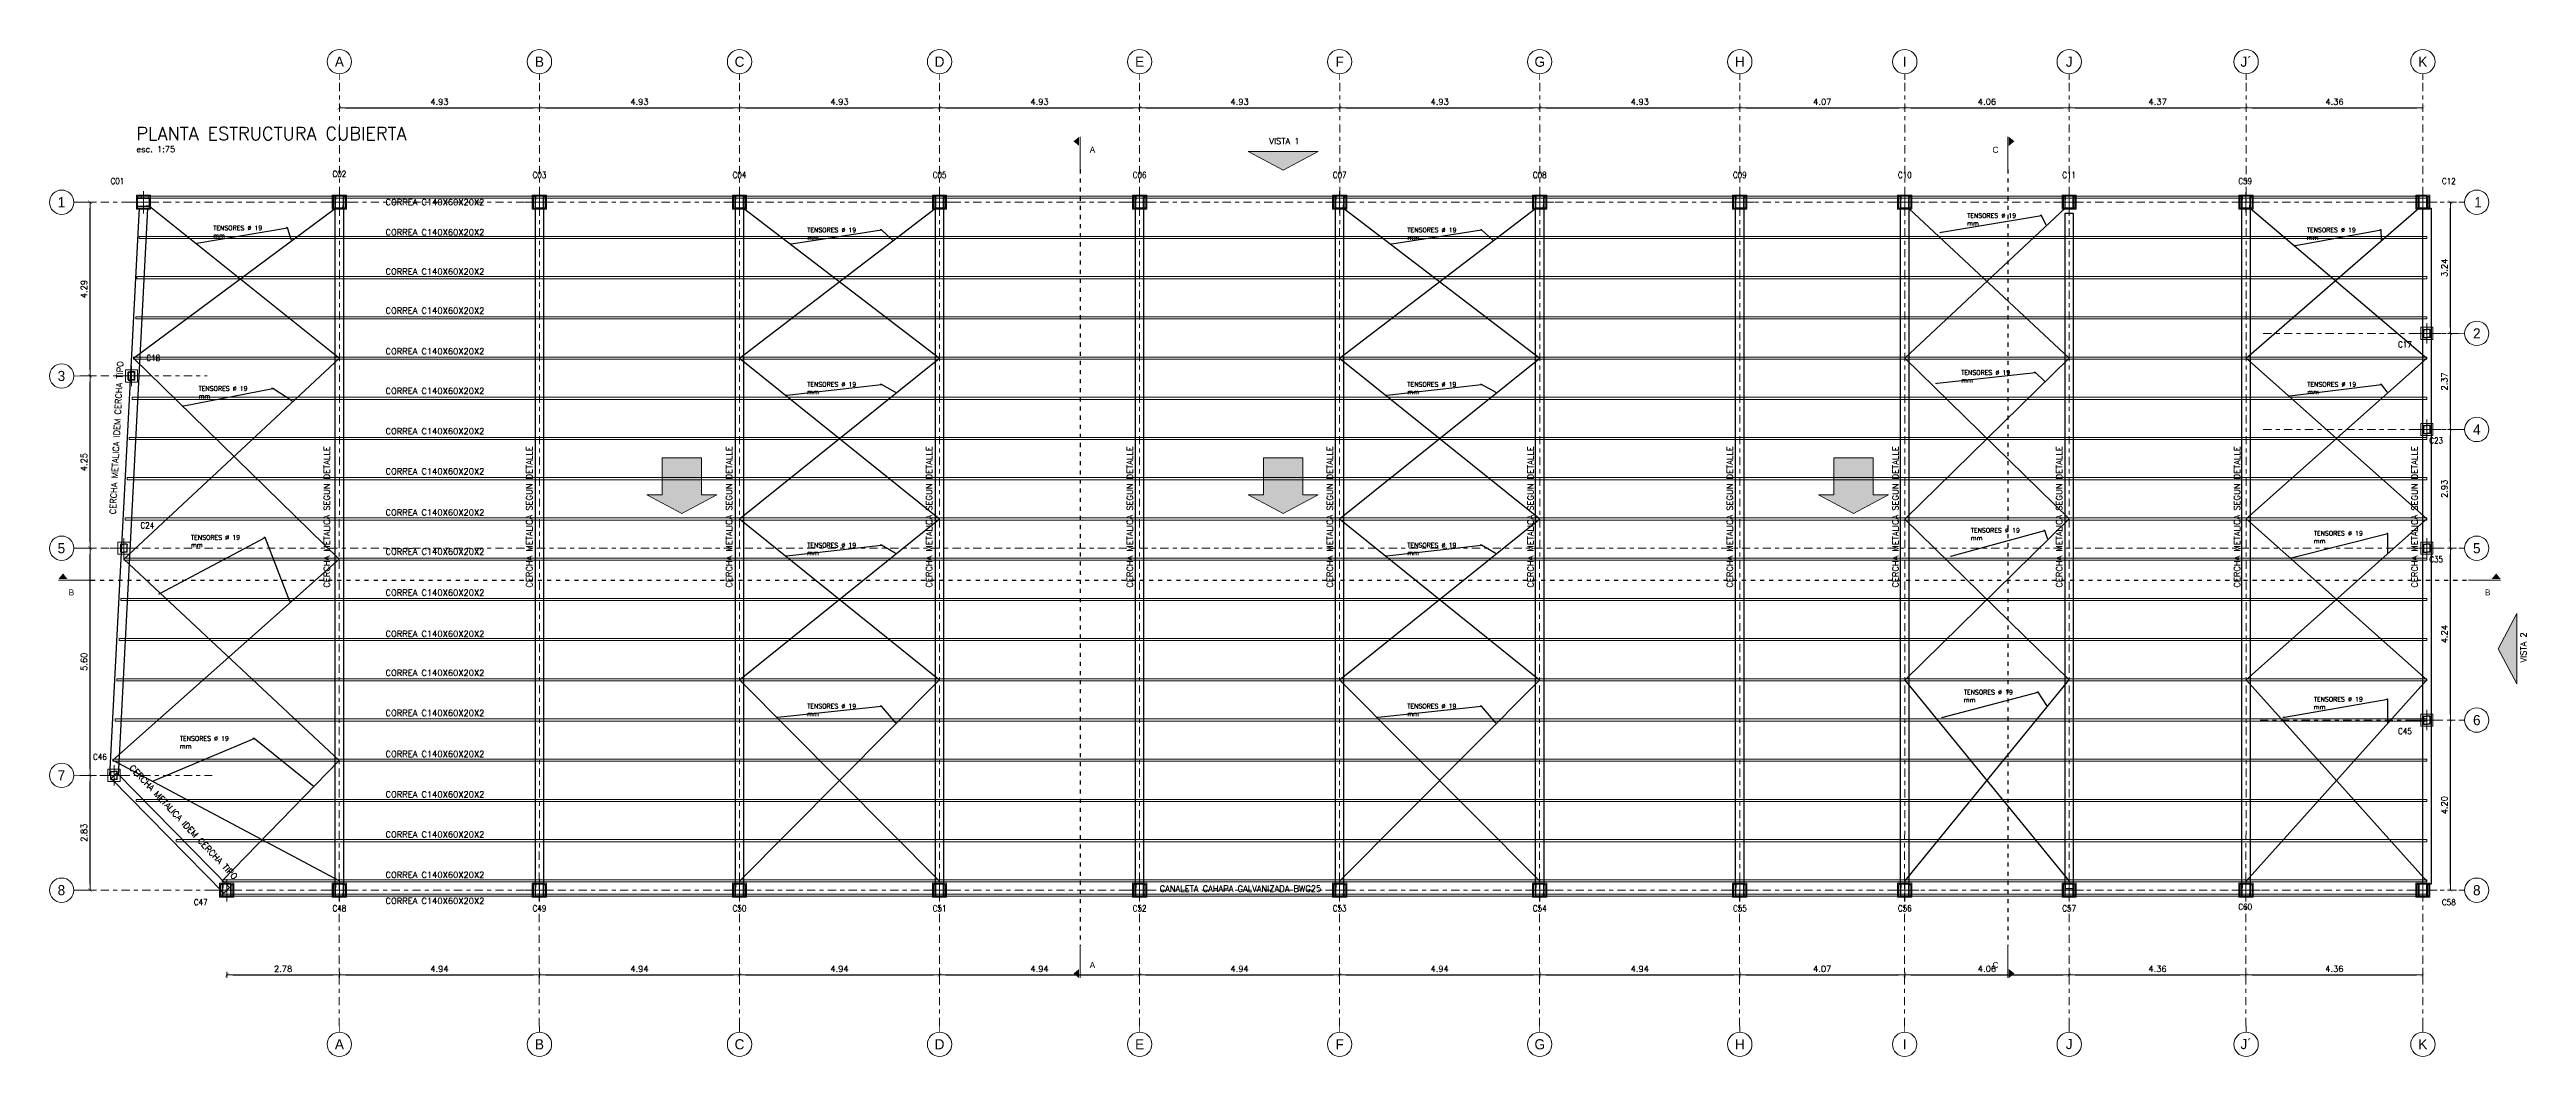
# Model space of a CAD drawing. Header units: metres. Extents: x 177 to 477, y -228 to -48.
# Drawn here: x 232.7 to 293.8, y -228.1 to -203.2 of the extents above; entities that cross this region are included whole.
import ezdxf
from ezdxf import colors
from ezdxf.entities.mleader import LeaderData, LeaderLine
from ezdxf.enums import TextEntityAlignment as Align
from ezdxf.math import Vec2, Vec3

# ---------------------------------------------------------------- set-up
doc = ezdxf.new("R2010")
doc.units = ezdxf.units.M
doc.linetypes.add('CYPE_RAYAPUNTO', pattern=[0.4125, 0.2025, -0.105, 0, -0.105])
doc.linetypes.add('DOT2', pattern=[0.125, 0, -0.125])
for name, color, linetype, lineweight in [('COLUMNAS_EJES', 1, 'Continuous', 9), ('CORREAS', 6, 'Continuous', 9), ('COTAS', 160, 'Continuous', 0), ('EST_EJES', 160, 'Continuous', 0), ('PERFILES', 3, 'Continuous', 0), ('PILAR_HORMIGON', 3, 'Continuous', 20)]:
    doc.layers.add(name, color=color, linetype=linetype, lineweight=lineweight)
for name, color, linetype in [('CT-100-cota-01', 160, 'Continuous'), ('ES-Perfil 01', 3, 'Continuous'), ('EST-VISTA 2', 3, 'Continuous'), ('EST-VISTA 3', 1, 'Continuous'), ('LEYENDAS', 160, 'Continuous')]:
    doc.layers.add(name, color=color, linetype=linetype)
doc.layers.add('H-BLANCO', color=7, linetype='Continuous', lineweight=0, true_color=0xffffff)
doc.styles.add('25-PRIMARIOS', font='', dxfattribs={"height": 0.1})
doc.styles.get("Standard").update_dxf_attribs({"font": 'romans.shx'})
doc.styles.add('TX-LOCAL50', font='GOTHIC.TTF', dxfattribs={"height": 0.125})
doc.styles.get('25-PRIMARIOS').set_extended_font_data('Helvetica')
doc.dimstyles.new('COTA_1-75', dxfattribs={"dimscale": 0.75, "dimtxt": 0.2, "dimasz": 0.2, "dimexe": 0, "dimexo": 0.7, "dimgap": 0.1, "dimtad": 1, "dimzin": 4, "dimdsep": 46, "dimtxsty": 'Standard', "dimblk1": 'COTA_N', "dimblk2": 'COTA_N', "dimsah": 1, "dimcen": 2, "dimse1": 1, "dimse2": 1, "dimclrd": 256, "dimclre": 256, "dimclrt": 256, "dimadec": 0, "dimazin": 0, "dimtfac": 1, "dimtix": 1, "dimtmove": 2, "dimatfit": 3, "dimldrblk": 'COTA_N', "dimfxl": 0, "dimtolj": 1, "dimtzin": 0, "dimarcsym": 0})

msp = doc.modelspace()

# ---------------------------------------------------------------- texts
at = {"layer": 'LEYENDAS', "linetype": 'ByBlock', "ltscale": 0.5}
for s, p in [('VISTA 1', (263.1238505, -205.4791944)), ('CORREA C140X60X20X2', (242.1699841, -206.9856382)), ('CORREA C140X60X20X2', (242.1699841, -207.729683)), ('CORREA C140X60X20X2', (242.1699841, -208.6981269)), ('CORREA C140X60X20X2', (242.1699841, -209.6620713)), ('CORREA C140X60X20X2', (242.1699841, -210.6644747)), ('CORREA C140X60X20X2', (242.1699841, -211.6429144)), ('CORREA C140X60X20X2', (242.1699841, -212.6359611)), ('CORREA C140X60X20X2', (242.1699841, -213.6273459)), ('CORREA C140X60X20X2', (242.1699841, -214.6403238)), ('CORREA C140X60X20X2', (242.1699841, -215.6070317)), ('CORREA C140X60X20X2', (242.1699841, -216.6190544)), ('CORREA C140X60X20X2', (242.1699841, -217.6334662)), ('CORREA C140X60X20X2', (242.1699841, -218.5974409)), ('CORREA C140X60X20X2', (242.1699841, -219.5876033)), ('CORREA C140X60X20X2', (242.1699841, -220.5979829)), ('CORREA C140X60X20X2', (242.1699841, -221.5951408)), ('CORREA C140X60X20X2', (242.1699841, -222.5827305)), ('CORREA C140X60X20X2', (242.1699841, -223.5803718)), ('CORREA C140X60X20X2', (242.1699841, -224.2223661)), ('CANALETA CAHAPA GALVANIZADA BWG25', (262.0399565, -223.9204939))]:
    msp.add_text(s, height=0.15, dxfattribs=at).set_placement(p, align=Align.MIDDLE_CENTER)
at = {"layer": 'LEYENDAS', "linetype": 'ByBlock', "ltscale": 0.5, "width": 0.864}
for s, p in [('C01', (234.3378453, -206.465572)), ('C02', (239.8123767, -206.290572)), ('C03', (244.7473767, -206.315572)), ('C04', (249.6823767, -206.315572)), ('C05', (254.6173767, -206.315572)), ('C06', (259.5523767, -206.315572)), ('C07', (264.4873767, -206.315572)), ('C08', (269.4223767, -206.315572)), ('C09', (274.3573767, -206.315572)), ('C10', (278.4273767, -206.315572)), ('C11', (282.4824462, -206.315572)), ('C59', (286.8255637, -206.465572)), ('C12', (291.8488212, -206.465572)), ('C18', (235.2233171, -210.829428)), ('C17', (290.7660712, -210.4962822)), ('C23', (291.5354363, -212.8662822)), ('C24', (235.0746471, -214.9594924)), ('C35', (291.5354363, -215.795572)), ('C45', (290.7660712, -220.035572)), ('C46', (233.9053521, -220.6689447)), ('C47', (236.3931274, -224.255572)), ('C58', (291.8488212, -224.255572)), ('C48', (239.8123767, -224.405572)), ('C49', (244.7473767, -224.405572)), ('C50', (249.6823767, -224.405572)), ('C51', (254.6173767, -224.405572)), ('C52', (259.5523767, -224.405572)), ('C53', (264.4873767, -224.405572)), ('C54', (269.4223767, -224.405572)), ('C55', (274.360322, -224.405572)), ('C56', (278.4273767, -224.405572)), ('C57', (282.4824462, -224.405572)), ('C60', (286.8255637, -224.3676584))]:
    msp.add_text(s, height=0.15, dxfattribs=at).set_placement(p, align=Align.MIDDLE_CENTER)
at = {"layer": 'LEYENDAS', "linetype": 'ByBlock', "ltscale": 0.5}
for s, rotation, p in [('CERCHA METALICA IDEM CERCHA TIPO', 87.1388236, (234.3143979, -212.7968907)), ('CERCHA METALICA SEGUN DETALLE', 90, (239.5016301, -214.7502989)), ('CERCHA METALICA SEGUN DETALLE', 90, (244.498408, -214.7502989)), ('CERCHA METALICA SEGUN DETALLE', 90, (249.4247985, -214.7502989)), ('CERCHA METALICA SEGUN DETALLE', 90, (254.3588909, -214.7502989)), ('CERCHA METALICA SEGUN DETALLE', 90, (259.3119158, -214.7502989)), ('CERCHA METALICA SEGUN DETALLE', 90, (264.2457795, -214.7502989)), ('CERCHA METALICA SEGUN DETALLE', 90, (269.1958369, -214.7502989)), ('CERCHA METALICA SEGUN DETALLE', 90, (274.1119531, -214.7502989)), ('CERCHA METALICA SEGUN DETALLE', 90, (278.198716, -214.7502989)), ('CERCHA METALICA SEGUN DETALLE', 90, (282.2372097, -214.7502989)), ('CERCHA METALICA SEGUN DETALLE', 90, (286.624392, -214.7502989)), ('CERCHA METALICA SEGUN DETALLE', 90, (291.0040179, -214.7502989)), ('VISTA 2', 90, (293.6884556, -217.9704355)), ('CERCHA METALICA IDEM CERCHA TIPO', 313.137628858, (235.9672963, -222.2798603))]:
    msp.add_text(s, height=0.15, rotation=rotation, dxfattribs=at).set_placement(p, align=Align.MIDDLE_CENTER)
at = {"layer": 'LEYENDAS', "linetype": 'ByBlock', "ltscale": 0.5, "attachment_point": 1}
for s, insert, char_height, width in [('PLANTA ESTRUCTURA CUBIERTA', (234.8042203, -205.1332348), 0.32, 8.131695474), ('esc. 1:75', (234.8042203, -205.6051422), 0.15, 1.912467655)]:
    msp.add_mtext(s, dxfattribs=dict(at, insert=insert, char_height=char_height, width=width))

# ---------------------------------------------------------------- blocks, each defined once
blk = doc.blocks.new('Ejes de la columna')
at = {"layer": 'COLUMNAS_EJES'}
for p, q in [((-0.5, 0), (0.5, 0)), ((0, -0.5), (0, 0.5))]:
    blk.add_line(p, q, dxfattribs=at)
blk = doc.blocks.new('COTA_N')
for p, q in [((-1, 0), (0, 0)), ((0, 0.5), (0, -0.5))]:
    blk.add_line(p, q)
at = {"const_width": 0.065}
blk.add_lwpolyline([(0.14, 0.14), (0.28, 0.28), (0, 0), (-0.14, -0.14), (-0.28, -0.28)], dxfattribs=at)
blk = doc.blocks.new('*D560')
at = {"layer": 'COTAS', "lineweight": -2, "transparency": 16777216}
blk.add_line((237.185, -226.049), (239.662, -226.049), dxfattribs=at)
at = {"layer": 'Defpoints', "color": 0, "transparency": 16777216}
for p in [(237.035, -224.133), (239.812, -224.133), (239.812, -226.049)]:
    blk.add_point(p, dxfattribs=at)
at = {"layer": 'COTAS', "lineweight": -2, "transparency": 16777216, "xscale": 0.15, "yscale": 0.15, "zscale": 0.15, "rotation": 180}
blk.add_blockref('COTA_N', (237.035, -226.049), dxfattribs=at)
at = {"layer": 'COTAS', "lineweight": -2, "transparency": 16777216, "xscale": 0.15, "yscale": 0.15, "zscale": 0.15}
blk.add_blockref('COTA_N', (239.812, -226.049), dxfattribs=at)
at = {"layer": 'COTAS', "transparency": 16777216, "insert": (238.423, -225.899), "char_height": 0.15, "attachment_point": 5}
blk.add_mtext('\\A1;2.78', dxfattribs=at)
blk = doc.blocks.new('*D561')
at = {"layer": 'COTAS', "lineweight": -2, "transparency": 16777216}
blk.add_line((239.962, -226.049), (244.597, -226.049), dxfattribs=at)
at = {"layer": 'Defpoints', "color": 0, "transparency": 16777216}
for p in [(239.812, -224.133), (244.747, -224.133), (244.747, -226.049)]:
    blk.add_point(p, dxfattribs=at)
at = {"layer": 'COTAS', "lineweight": -2, "transparency": 16777216, "xscale": 0.15, "yscale": 0.15, "zscale": 0.15, "rotation": 180}
blk.add_blockref('COTA_N', (239.812, -226.049), dxfattribs=at)
at = {"layer": 'COTAS', "lineweight": -2, "transparency": 16777216, "xscale": 0.15, "yscale": 0.15, "zscale": 0.15}
blk.add_blockref('COTA_N', (244.747, -226.049), dxfattribs=at)
at = {"layer": 'COTAS', "transparency": 16777216, "insert": (242.28, -225.899), "char_height": 0.15, "attachment_point": 5}
blk.add_mtext('\\A1;4.94', dxfattribs=at)
blk = doc.blocks.new('*D562')
at = {"layer": 'COTAS', "lineweight": -2, "transparency": 16777216}
blk.add_line((244.897, -226.049), (249.532, -226.049), dxfattribs=at)
at = {"layer": 'Defpoints', "color": 0, "transparency": 16777216}
for p in [(244.747, -224.133), (249.682, -224.133), (249.682, -226.049)]:
    blk.add_point(p, dxfattribs=at)
at = {"layer": 'COTAS', "lineweight": -2, "transparency": 16777216, "xscale": 0.15, "yscale": 0.15, "zscale": 0.15, "rotation": 180}
blk.add_blockref('COTA_N', (244.747, -226.049), dxfattribs=at)
at = {"layer": 'COTAS', "lineweight": -2, "transparency": 16777216, "xscale": 0.15, "yscale": 0.15, "zscale": 0.15}
blk.add_blockref('COTA_N', (249.682, -226.049), dxfattribs=at)
at = {"layer": 'COTAS', "transparency": 16777216, "insert": (247.215, -225.899), "char_height": 0.15, "attachment_point": 5}
blk.add_mtext('\\A1;4.94', dxfattribs=at)
blk = doc.blocks.new('*D563')
at = {"layer": 'COTAS', "lineweight": -2, "transparency": 16777216}
blk.add_line((249.832, -226.049), (254.467, -226.049), dxfattribs=at)
at = {"layer": 'Defpoints', "color": 0, "transparency": 16777216}
for p in [(249.682, -224.133), (254.617, -224.133), (254.617, -226.049)]:
    blk.add_point(p, dxfattribs=at)
at = {"layer": 'COTAS', "lineweight": -2, "transparency": 16777216, "xscale": 0.15, "yscale": 0.15, "zscale": 0.15, "rotation": 180}
blk.add_blockref('COTA_N', (249.682, -226.049), dxfattribs=at)
at = {"layer": 'COTAS', "lineweight": -2, "transparency": 16777216, "xscale": 0.15, "yscale": 0.15, "zscale": 0.15}
blk.add_blockref('COTA_N', (254.617, -226.049), dxfattribs=at)
at = {"layer": 'COTAS', "transparency": 16777216, "insert": (252.15, -225.899), "char_height": 0.15, "attachment_point": 5}
blk.add_mtext('\\A1;4.94', dxfattribs=at)
blk = doc.blocks.new('*D564')
at = {"layer": 'COTAS', "lineweight": -2, "transparency": 16777216}
blk.add_line((254.767, -226.049), (259.402, -226.049), dxfattribs=at)
at = {"layer": 'Defpoints', "color": 0, "transparency": 16777216}
for p in [(254.617, -224.133), (259.552, -224.133), (259.552, -226.049)]:
    blk.add_point(p, dxfattribs=at)
at = {"layer": 'COTAS', "lineweight": -2, "transparency": 16777216, "xscale": 0.15, "yscale": 0.15, "zscale": 0.15, "rotation": 180}
blk.add_blockref('COTA_N', (254.617, -226.049), dxfattribs=at)
at = {"layer": 'COTAS', "lineweight": -2, "transparency": 16777216, "xscale": 0.15, "yscale": 0.15, "zscale": 0.15}
blk.add_blockref('COTA_N', (259.552, -226.049), dxfattribs=at)
at = {"layer": 'COTAS', "transparency": 16777216, "insert": (257.085, -225.899), "char_height": 0.15, "attachment_point": 5}
blk.add_mtext('\\A1;4.94', dxfattribs=at)
blk = doc.blocks.new('*D565')
at = {"layer": 'COTAS', "lineweight": -2, "transparency": 16777216}
blk.add_line((259.702, -226.049), (264.337, -226.049), dxfattribs=at)
at = {"layer": 'Defpoints', "color": 0, "transparency": 16777216}
for p in [(259.552, -224.133), (264.487, -224.133), (264.487, -226.049)]:
    blk.add_point(p, dxfattribs=at)
at = {"layer": 'COTAS', "lineweight": -2, "transparency": 16777216, "xscale": 0.15, "yscale": 0.15, "zscale": 0.15, "rotation": 180}
blk.add_blockref('COTA_N', (259.552, -226.049), dxfattribs=at)
at = {"layer": 'COTAS', "lineweight": -2, "transparency": 16777216, "xscale": 0.15, "yscale": 0.15, "zscale": 0.15}
blk.add_blockref('COTA_N', (264.487, -226.049), dxfattribs=at)
at = {"layer": 'COTAS', "transparency": 16777216, "insert": (262.02, -225.899), "char_height": 0.15, "attachment_point": 5}
blk.add_mtext('\\A1;4.94', dxfattribs=at)
blk = doc.blocks.new('*D566')
at = {"layer": 'COTAS', "lineweight": -2, "transparency": 16777216}
blk.add_line((264.637, -226.049), (269.272, -226.049), dxfattribs=at)
at = {"layer": 'Defpoints', "color": 0, "transparency": 16777216}
for p in [(264.487, -224.133), (269.422, -224.133), (269.422, -226.049)]:
    blk.add_point(p, dxfattribs=at)
at = {"layer": 'COTAS', "lineweight": -2, "transparency": 16777216, "xscale": 0.15, "yscale": 0.15, "zscale": 0.15, "rotation": 180}
blk.add_blockref('COTA_N', (264.487, -226.049), dxfattribs=at)
at = {"layer": 'COTAS', "lineweight": -2, "transparency": 16777216, "xscale": 0.15, "yscale": 0.15, "zscale": 0.15}
blk.add_blockref('COTA_N', (269.422, -226.049), dxfattribs=at)
at = {"layer": 'COTAS', "transparency": 16777216, "insert": (266.955, -225.899), "char_height": 0.15, "attachment_point": 5}
blk.add_mtext('\\A1;4.94', dxfattribs=at)
blk = doc.blocks.new('*D567')
at = {"layer": 'COTAS', "lineweight": -2, "transparency": 16777216}
blk.add_line((269.572, -226.049), (274.207, -226.049), dxfattribs=at)
at = {"layer": 'Defpoints', "color": 0, "transparency": 16777216}
for p in [(269.422, -224.133), (274.357, -224.133), (274.357, -226.049)]:
    blk.add_point(p, dxfattribs=at)
at = {"layer": 'COTAS', "lineweight": -2, "transparency": 16777216, "xscale": 0.15, "yscale": 0.15, "zscale": 0.15, "rotation": 180}
blk.add_blockref('COTA_N', (269.422, -226.049), dxfattribs=at)
at = {"layer": 'COTAS', "lineweight": -2, "transparency": 16777216, "xscale": 0.15, "yscale": 0.15, "zscale": 0.15}
blk.add_blockref('COTA_N', (274.357, -226.049), dxfattribs=at)
at = {"layer": 'COTAS', "transparency": 16777216, "insert": (271.89, -225.899), "char_height": 0.15, "attachment_point": 5}
blk.add_mtext('\\A1;4.94', dxfattribs=at)
blk = doc.blocks.new('*D568')
at = {"layer": 'COTAS', "lineweight": -2, "transparency": 16777216}
blk.add_line((274.507, -226.049), (278.277, -226.049), dxfattribs=at)
at = {"layer": 'Defpoints', "color": 0, "transparency": 16777216}
for p in [(274.357, -224.133), (278.427, -224.133), (278.427, -226.049)]:
    blk.add_point(p, dxfattribs=at)
at = {"layer": 'COTAS', "lineweight": -2, "transparency": 16777216, "xscale": 0.15, "yscale": 0.15, "zscale": 0.15, "rotation": 180}
blk.add_blockref('COTA_N', (274.357, -226.049), dxfattribs=at)
at = {"layer": 'COTAS', "lineweight": -2, "transparency": 16777216, "xscale": 0.15, "yscale": 0.15, "zscale": 0.15}
blk.add_blockref('COTA_N', (278.427, -226.049), dxfattribs=at)
at = {"layer": 'COTAS', "transparency": 16777216, "insert": (276.392, -225.899), "char_height": 0.15, "attachment_point": 5}
blk.add_mtext('\\A1;4.07', dxfattribs=at)
blk = doc.blocks.new('*D569')
at = {"layer": 'COTAS', "lineweight": -2, "transparency": 16777216}
blk.add_line((278.577, -226.049), (282.332, -226.049), dxfattribs=at)
at = {"layer": 'Defpoints', "color": 0, "transparency": 16777216}
for p in [(278.427, -224.133), (282.482, -224.133), (282.482, -226.049)]:
    blk.add_point(p, dxfattribs=at)
at = {"layer": 'COTAS', "lineweight": -2, "transparency": 16777216, "xscale": 0.15, "yscale": 0.15, "zscale": 0.15, "rotation": 180}
blk.add_blockref('COTA_N', (278.427, -226.049), dxfattribs=at)
at = {"layer": 'COTAS', "lineweight": -2, "transparency": 16777216, "xscale": 0.15, "yscale": 0.15, "zscale": 0.15}
blk.add_blockref('COTA_N', (282.482, -226.049), dxfattribs=at)
at = {"layer": 'COTAS', "transparency": 16777216, "insert": (280.455, -225.899), "char_height": 0.15, "attachment_point": 5}
blk.add_mtext('\\A1;4.06', dxfattribs=at)
blk = doc.blocks.new('*D570')
at = {"layer": 'COTAS', "lineweight": -2, "transparency": 16777216}
blk.add_line((282.632, -226.049), (286.695, -226.049), dxfattribs=at)
at = {"layer": 'Defpoints', "color": 0, "transparency": 16777216}
for p in [(286.845, -224.193), (282.482, -224.269), (286.845, -226.049)]:
    blk.add_point(p, dxfattribs=at)
at = {"layer": 'COTAS', "lineweight": -2, "transparency": 16777216, "xscale": 0.15, "yscale": 0.15, "zscale": 0.15, "rotation": 180}
blk.add_blockref('COTA_N', (282.482, -226.049), dxfattribs=at)
at = {"layer": 'COTAS', "lineweight": -2, "transparency": 16777216, "xscale": 0.15, "yscale": 0.15, "zscale": 0.15}
blk.add_blockref('COTA_N', (286.845, -226.049), dxfattribs=at)
at = {"layer": 'COTAS', "transparency": 16777216, "insert": (284.664, -225.899), "char_height": 0.15, "attachment_point": 5}
blk.add_mtext('\\A1;4.36', dxfattribs=at)
blk = doc.blocks.new('placa 35x35')
at = {"layer": 'PILAR_HORMIGON', "color": 5}
blk.add_lwpolyline([(239.637, -136.742), (239.987, -136.742), (239.987, -136.392), (239.637, -136.392), (239.637, -136.742)], dxfattribs=at)
at = {"layer": 'COLUMNAS_EJES', "xscale": 0.7, "yscale": 0.5}
blk.add_blockref('Ejes de la columna', (239.812, -136.567), dxfattribs=at)
blk = doc.blocks.new('PLACA 30X30')
at = {"layer": 'PILAR_HORMIGON', "color": 5}
blk.add_lwpolyline([(234.349, -145.252), (234.649, -145.252), (234.649, -144.952), (234.349, -144.952), (234.349, -145.252)], close=True, dxfattribs=at)
at = {"layer": 'COLUMNAS_EJES', "yscale": 0.5}
for xscale in [0.7, 0.5]:
    blk.add_blockref('Ejes de la columna', (234.499, -145.102), dxfattribs=dict(at, xscale=xscale))
blk = doc.blocks.new('206.4x70x3.2')
at = {"layer": 'ES-Perfil 01'}
for p, q in [((0, -0.0968), (0, 0.0904)), ((0.0032, -0.0968), (0.0032, 0.0904)), ((0.0064, 0.0968), (0.08, 0.0968)), ((0.0064, 0.0936), (0.08, 0.0936)), ((0.08, 0.0968), (0.08, 0.0936)), ((0.0064, -0.1), (0.08, -0.1)), ((0.0064, -0.1032), (0.08, -0.1032)), ((0.08, -0.1), (0.08, -0.1032))]:
    blk.add_line(p, q, dxfattribs=at)
for centre, radius, start, end in [((0.0064, 0.0904), 0.0064, 90, 180), ((0.0064, 0.0904), 0.0032, 90, 180), ((0.0064, -0.0968), 0.0064, 180, 270), ((0.0064, -0.0968), 0.0032, 180, 270)]:
    blk.add_arc(centre, radius, start, end, dxfattribs=at)
blk = doc.blocks.new('*U607')
at = {"layer": 'EST-VISTA 2', "color": 2}
for points in [[(0.1436, 0.254), (-0.1436, 0.254), (-0.1436, 0.2508), (0.1436, 0.2508)], [(0.1436, 0.0476), (-0.1436, 0.0476), (-0.1436, 0.0508), (0.1436, 0.0508)]]:
    blk.add_lwpolyline(points, close=True, dxfattribs=at)
at = {"layer": 'EST-VISTA 3'}
for points in [[(-0.1436, 0.2508), (0.1436, 0.2508), (0.1436, 0.3016), (-0.1436, 0.3016)], [(-0.1436, 0.0508), (0.1436, 0.0508), (0.1436, 0), (-0.1436, 0)]]:
    blk.add_lwpolyline(points, close=True, dxfattribs=at)
at = {"layer": 'PERFILES'}
blk.add_blockref('206.4x70x3.2', (-0.15, 0.154), dxfattribs=at)
at = {"layer": 'PERFILES', "xscale": -1}
blk.add_blockref('206.4x70x3.2', (0.15, 0.154), dxfattribs=at)
blk = doc.blocks.new('*U608')
at = {"layer": 'PERFILES'}
blk.add_blockref('206.4x70x3.2', (-0.15, 0.154), dxfattribs=at)
at = {"layer": 'PERFILES', "xscale": -1}
blk.add_blockref('206.4x70x3.2', (0.01, 0.154), dxfattribs=at)
blk = doc.blocks.new('col')
for name, p in [('*U607', (-19.638, 16.819)), ('*U608', (36.76, 13.583)), ('*U608', (-19.862, 12.534)), ('*U608', (36.76, 11.213)), ('*U608', (-20.048, 8.284)), ('*U608', (36.76, 8.284)), ('*U608', (36.76, 4.044)), ('*U608', (-20.294, 2.677))]:
    blk.add_blockref(name, p)
at = {"rotation": 90}
for p in [(-14.654, 16.97), (-9.719, 16.97), (-4.784, 16.97), (0.151, 16.97), (5.086, 16.97), (10.021, 16.97), (14.956, 16.97), (19.891, 16.97), (23.961, 16.97), (28.016, 16.97), (32.378, 16.97), (36.741, 16.97), (-17.432, 0), (-14.654, 0), (-9.719, 0), (-4.784, 0), (0.151, 0), (5.086, 0), (10.021, 0), (14.956, 0), (19.891, 0), (23.961, 0), (28.016, 0), (32.378, 0), (36.741, 0)]:
    blk.add_blockref('*U607', p, dxfattribs=at)
blk = doc.blocks.new('SIMB EJE EST VER 50')
at = {"const_width": 0.01}
blk.add_lwpolyline([(0, 0.075), (0, 0)], dxfattribs=at)
blk.add_circle((0, 0.225), 0.15)
at = {"style": 'TX-LOCAL50', "width": 0.98}
blk.add_attdef('EJE', text='', height=0.125, dxfattribs=at).set_placement((0, 0.1625), align=Align.CENTER)
blk = doc.blocks.new('SIMB EJE EST HOR 50')
at = {"const_width": 0.01}
blk.add_lwpolyline([(-0.075, 0), (0, 0)], dxfattribs=at)
blk.add_circle((-0.225, 0), 0.15)
at = {"style": 'TX-LOCAL50', "width": 0.98}
blk.add_attdef('EJE', (-0.275, -0.0625), '', height=0.125, dxfattribs=at)
blk = doc.blocks.new('EJES PA')
at = {"layer": 'EST_EJES', "linetype": 'CYPE_RAYAPUNTO'}
for p, q in [((4.83, -20.321), (4.834, 3.016)), ((9.765, -20.321), (9.769, 3.016)), ((14.7, -20.321), (14.704, 3.016)), ((19.635, -20.321), (19.639, 3.016)), ((24.57, -20.321), (24.574, 3.016)), ((29.505, -20.321), (29.509, 3.016)), ((34.44, -20.321), (34.444, 3.016)), ((39.375, -20.321), (39.379, 3.016)), ((43.445, -20.321), (43.449, 3.016)), ((47.5, -20.321), (47.504, 3.016)), ((51.865, -20.321), (51.869, 3.016)), ((56.225, -20.321), (56.229, 3.016)), ((-1.567, 0), (57.108, 0)), ((57.108, -3.236), (52.212, -3.236)), ((-1.567, -4.285), (1.573, -4.285)), ((57.108, -5.606), (52.212, -5.606)), ((-1.567, -8.535), (57.108, -8.535)), ((52.212, -12.775), (57.108, -12.775)), ((-1.567, -14.138), (1.694, -14.138)), ((-1.567, -16.97), (57.108, -16.97))]:
    blk.add_line(p, q, dxfattribs=at)
ref = blk.add_blockref('SIMB EJE EST VER 50', (4.834, 3.016), dxfattribs=dict(at, xscale=2, yscale=2, zscale=2))
ref.add_attrib('EJE', 'A', dxfattribs={"layer": '0', "height": 0.25, "style": 'TX-LOCAL50'}).set_placement((4.834, 3.341), align=Align.CENTER)
ref = blk.add_blockref('SIMB EJE EST VER 50', (9.769, 3.016), dxfattribs=dict(at, xscale=2, yscale=2, zscale=2))
ref.add_attrib('EJE', 'B', dxfattribs={"layer": '0', "height": 0.25, "style": 'TX-LOCAL50'}).set_placement((9.769, 3.341), align=Align.CENTER)
ref = blk.add_blockref('SIMB EJE EST VER 50', (14.704, 3.016), dxfattribs=dict(at, xscale=2, yscale=2, zscale=2))
ref.add_attrib('EJE', 'C', dxfattribs={"layer": '0', "height": 0.25, "style": 'TX-LOCAL50'}).set_placement((14.704, 3.341), align=Align.CENTER)
ref = blk.add_blockref('SIMB EJE EST VER 50', (19.639, 3.016), dxfattribs=dict(at, xscale=2, yscale=2, zscale=2))
ref.add_attrib('EJE', 'D', dxfattribs={"layer": '0', "height": 0.25, "style": 'TX-LOCAL50'}).set_placement((19.639, 3.341), align=Align.CENTER)
ref = blk.add_blockref('SIMB EJE EST VER 50', (24.574, 3.016), dxfattribs=dict(at, xscale=2, yscale=2, zscale=2))
ref.add_attrib('EJE', 'E', dxfattribs={"layer": '0', "height": 0.25, "style": 'TX-LOCAL50'}).set_placement((24.574, 3.341), align=Align.CENTER)
ref = blk.add_blockref('SIMB EJE EST VER 50', (29.509, 3.016), dxfattribs=dict(at, xscale=2, yscale=2, zscale=2))
ref.add_attrib('EJE', 'F', dxfattribs={"layer": '0', "height": 0.25, "style": 'TX-LOCAL50'}).set_placement((29.509, 3.341), align=Align.CENTER)
ref = blk.add_blockref('SIMB EJE EST VER 50', (34.444, 3.016), dxfattribs=dict(at, xscale=2, yscale=2, zscale=2))
ref.add_attrib('EJE', 'G', dxfattribs={"layer": '0', "height": 0.25, "style": 'TX-LOCAL50'}).set_placement((34.444, 3.341), align=Align.CENTER)
ref = blk.add_blockref('SIMB EJE EST VER 50', (39.379, 3.016), dxfattribs=dict(at, xscale=2, yscale=2, zscale=2))
ref.add_attrib('EJE', 'H', dxfattribs={"layer": '0', "height": 0.25, "style": 'TX-LOCAL50'}).set_placement((39.379, 3.341), align=Align.CENTER)
ref = blk.add_blockref('SIMB EJE EST VER 50', (43.449, 3.016), dxfattribs=dict(at, xscale=2, yscale=2, zscale=2))
ref.add_attrib('EJE', 'I', dxfattribs={"layer": '0', "height": 0.25, "style": 'TX-LOCAL50'}).set_placement((43.449, 3.341), align=Align.CENTER)
ref = blk.add_blockref('SIMB EJE EST VER 50', (47.504, 3.016), dxfattribs=dict(at, xscale=2, yscale=2, zscale=2))
ref.add_attrib('EJE', 'J', dxfattribs={"layer": '0', "height": 0.25, "style": 'TX-LOCAL50'}).set_placement((47.504, 3.341), align=Align.CENTER)
ref = blk.add_blockref('SIMB EJE EST VER 50', (51.869, 3.016), dxfattribs=dict(at, xscale=2, yscale=2, zscale=2))
ref.add_attrib('EJE', 'J´', dxfattribs={"layer": '0', "height": 0.25, "style": 'TX-LOCAL50'}).set_placement((51.869, 3.341), align=Align.CENTER)
ref = blk.add_blockref('SIMB EJE EST VER 50', (56.229, 3.016), dxfattribs=dict(at, xscale=2, yscale=2, zscale=2))
ref.add_attrib('EJE', 'K', dxfattribs={"layer": '0', "height": 0.25, "style": 'TX-LOCAL50'}).set_placement((56.229, 3.341), align=Align.CENTER)
ref = blk.add_blockref('SIMB EJE EST HOR 50', (-1.567, 0), dxfattribs=dict(at, xscale=2, yscale=2, zscale=2))
ref.add_attrib('EJE', '1', (-2.117, -0.125), dxfattribs={"layer": '0', "height": 0.25, "style": 'TX-LOCAL50'})
ref = blk.add_blockref('SIMB EJE EST HOR 50', (57.108, 0), dxfattribs=dict(at, xscale=-2, yscale=2, zscale=2))
ref.add_attrib('EJE', '1', (57.495, -0.125), dxfattribs={"layer": '0', "height": 0.25, "style": 'TX-LOCAL50'})
ref = blk.add_blockref('SIMB EJE EST HOR 50', (57.108, -3.236), dxfattribs=dict(at, xscale=-2, yscale=2, zscale=2))
ref.add_attrib('EJE', '2', (57.467, -3.361), dxfattribs={"layer": '0', "height": 0.25, "style": 'TX-LOCAL50'})
ref = blk.add_blockref('SIMB EJE EST HOR 50', (-1.567, -4.285), dxfattribs=dict(at, xscale=2, yscale=2, zscale=2))
ref.add_attrib('EJE', '3', (-2.117, -4.41), dxfattribs={"layer": '0', "height": 0.25, "style": 'TX-LOCAL50'})
ref = blk.add_blockref('SIMB EJE EST HOR 50', (57.108, -5.606), dxfattribs=dict(at, xscale=-2, yscale=2, zscale=2))
ref.add_attrib('EJE', '4', (57.467, -5.731), dxfattribs={"layer": '0', "height": 0.25, "style": 'TX-LOCAL50'})
ref = blk.add_blockref('SIMB EJE EST HOR 50', (-1.567, -8.535), dxfattribs=dict(at, xscale=2, yscale=2, zscale=2))
ref.add_attrib('EJE', '5', (-2.117, -8.66), dxfattribs={"layer": '0', "height": 0.25, "style": 'TX-LOCAL50'})
ref = blk.add_blockref('SIMB EJE EST HOR 50', (57.108, -8.535), dxfattribs=dict(at, xscale=-2, yscale=2, zscale=2))
ref.add_attrib('EJE', '5', (57.466, -8.66), dxfattribs={"layer": '0', "height": 0.25, "style": 'TX-LOCAL50'})
ref = blk.add_blockref('SIMB EJE EST HOR 50', (57.108, -12.775), dxfattribs=dict(at, xscale=-2, yscale=2, zscale=2))
ref.add_attrib('EJE', '6', (57.466, -12.9), dxfattribs={"layer": '0', "height": 0.25, "style": 'TX-LOCAL50'})
ref = blk.add_blockref('SIMB EJE EST HOR 50', (-1.567, -14.138), dxfattribs=dict(at, xscale=2, yscale=2, zscale=2))
ref.add_attrib('EJE', '7', (-2.117, -14.263), dxfattribs={"layer": '0', "height": 0.25, "style": 'TX-LOCAL50'})
ref = blk.add_blockref('SIMB EJE EST HOR 50', (-1.567, -16.97), dxfattribs=dict(at, xscale=2, yscale=2, zscale=2))
ref.add_attrib('EJE', '8', (-2.117, -17.095), dxfattribs={"layer": '0', "height": 0.25, "style": 'TX-LOCAL50'})
ref = blk.add_blockref('SIMB EJE EST HOR 50', (57.108, -16.97), dxfattribs=dict(at, xscale=-2, yscale=2, zscale=2))
ref.add_attrib('EJE', '8', (57.466, -17.095), dxfattribs={"layer": '0', "height": 0.25, "style": 'TX-LOCAL50'})
ref = blk.add_blockref('SIMB EJE EST VER 50', (4.834, -20.321), dxfattribs=dict(at, xscale=-2, yscale=2, zscale=2, rotation=180))
ref.add_attrib('EJE', 'A', dxfattribs={"layer": '0', "height": 0.25, "style": 'TX-LOCAL50'}).set_placement((4.834, -20.896), align=Align.CENTER)
ref = blk.add_blockref('SIMB EJE EST VER 50', (9.769, -20.321), dxfattribs=dict(at, xscale=-2, yscale=2, zscale=2, rotation=180))
ref.add_attrib('EJE', 'B', dxfattribs={"layer": '0', "height": 0.25, "style": 'TX-LOCAL50'}).set_placement((9.769, -20.896), align=Align.CENTER)
ref = blk.add_blockref('SIMB EJE EST VER 50', (14.704, -20.321), dxfattribs=dict(at, xscale=-2, yscale=2, zscale=2, rotation=180))
ref.add_attrib('EJE', 'C', dxfattribs={"layer": '0', "height": 0.25, "style": 'TX-LOCAL50'}).set_placement((14.704, -20.896), align=Align.CENTER)
ref = blk.add_blockref('SIMB EJE EST VER 50', (19.639, -20.321), dxfattribs=dict(at, xscale=-2, yscale=2, zscale=2, rotation=180))
ref.add_attrib('EJE', 'D', dxfattribs={"layer": '0', "height": 0.25, "style": 'TX-LOCAL50'}).set_placement((19.639, -20.896), align=Align.CENTER)
ref = blk.add_blockref('SIMB EJE EST VER 50', (24.574, -20.321), dxfattribs=dict(at, xscale=-2, yscale=2, zscale=2, rotation=180))
ref.add_attrib('EJE', 'E', dxfattribs={"layer": '0', "height": 0.25, "style": 'TX-LOCAL50'}).set_placement((24.574, -20.896), align=Align.CENTER)
ref = blk.add_blockref('SIMB EJE EST VER 50', (29.509, -20.321), dxfattribs=dict(at, xscale=-2, yscale=2, zscale=2, rotation=180))
ref.add_attrib('EJE', 'F', dxfattribs={"layer": '0', "height": 0.25, "style": 'TX-LOCAL50'}).set_placement((29.509, -20.896), align=Align.CENTER)
ref = blk.add_blockref('SIMB EJE EST VER 50', (34.444, -20.321), dxfattribs=dict(at, xscale=-2, yscale=2, zscale=2, rotation=180))
ref.add_attrib('EJE', 'G', dxfattribs={"layer": '0', "height": 0.25, "style": 'TX-LOCAL50'}).set_placement((34.444, -20.896), align=Align.CENTER)
ref = blk.add_blockref('SIMB EJE EST VER 50', (39.379, -20.321), dxfattribs=dict(at, xscale=-2, yscale=2, zscale=2, rotation=180))
ref.add_attrib('EJE', 'H', dxfattribs={"layer": '0', "height": 0.25, "style": 'TX-LOCAL50'}).set_placement((39.379, -20.896), align=Align.CENTER)
ref = blk.add_blockref('SIMB EJE EST VER 50', (43.445, -20.321), dxfattribs=dict(at, xscale=-2, yscale=2, zscale=2, rotation=180))
ref.add_attrib('EJE', 'I', dxfattribs={"layer": '0', "height": 0.25, "style": 'TX-LOCAL50'}).set_placement((43.445, -20.896), align=Align.CENTER)
ref = blk.add_blockref('SIMB EJE EST VER 50', (47.504, -20.321), dxfattribs=dict(at, xscale=-2, yscale=2, zscale=2, rotation=180))
ref.add_attrib('EJE', 'J', dxfattribs={"layer": '0', "height": 0.25, "style": 'TX-LOCAL50'}).set_placement((47.504, -20.89), align=Align.CENTER)
ref = blk.add_blockref('SIMB EJE EST VER 50', (51.869, -20.321), dxfattribs=dict(at, xscale=-2, yscale=2, zscale=2, rotation=180))
ref.add_attrib('EJE', 'J´', dxfattribs={"layer": '0', "height": 0.25, "style": 'TX-LOCAL50'}).set_placement((51.869, -20.89), align=Align.CENTER)
ref = blk.add_blockref('SIMB EJE EST VER 50', (56.229, -20.321), dxfattribs=dict(at, xscale=-2, yscale=2, zscale=2, rotation=180))
ref.add_attrib('EJE', 'K', dxfattribs={"layer": '0', "height": 0.25, "style": 'TX-LOCAL50'}).set_placement((56.229, -20.896), align=Align.CENTER)
blk = doc.blocks.new('CORREAS')
at = {"layer": 'CORREAS'}
for points in [[(-0.075, -0.078), (-56.463, -0.078), (-56.463, -0.025), (-0.075, -0.025)], [(-0.075, -1.07), (-56.506, -1.07), (-56.506, -1.017), (-0.075, -1.017)], [(-0.075, -2.062), (-56.566, -2.062), (-56.566, -2.009), (-0.075, -2.009)], [(-0.075, -3.054), (-56.594, -3.054), (-56.594, -3.001), (-0.075, -3.001)], [(-0.075, -4.046), (-56.647, -4.046), (-56.647, -3.993), (-0.075, -3.993)], [(-0.075, -5.038), (-56.684, -5.038), (-56.684, -4.985), (-0.075, -4.985)], [(-0.075, -6.03), (-56.758, -6.03), (-56.758, -5.977), (-0.075, -5.977)], [(-0.075, -7.022), (-56.801, -7.022), (-56.801, -6.969), (-0.075, -6.969)], [(-0.075, -8.014), (-56.853, -8.014), (-56.853, -7.961), (-0.075, -7.961)], [(-0.075, -9.006), (-56.886, -9.006), (-56.886, -8.954), (-0.075, -8.954)], [(-0.075, -9.998), (-56.957, -9.998), (-56.957, -9.946), (-0.075, -9.946)], [(-0.075, -10.99), (-57, -10.99), (-57, -10.938), (-0.075, -10.938)], [(-0.075, -11.982), (-57.061, -11.982), (-57.061, -11.93), (-0.075, -11.93)], [(-0.075, -12.974), (-57.104, -12.974), (-57.104, -12.922), (-0.075, -12.922)], [(-0.075, -13.966), (-57.161, -13.966), (-57.161, -13.914), (-0.075, -13.914)], [(-0.075, -14.958), (-56.584, -14.958), (-56.584, -14.906), (-0.075, -14.906)], [(-0.075, -15.95), (-55.596, -15.95), (-55.596, -15.898), (-0.075, -15.898)], [(-0.075, -16.942), (-54.461, -16.942), (-54.461, -16.89), (-0.075, -16.89)], [(-0.075, -17.295), (-54.461, -17.295), (-54.461, -17.242), (-0.075, -17.242)]]:
    blk.add_lwpolyline(points, close=True, dxfattribs=at)
blk = doc.blocks.new('felcha techo')
at = {"layer": 'H-BLANCO'}
h = blk.add_hatch(color=256, dxfattribs=at)
h.dxf.hatch_style = 1
h.paths.add_polyline_path([(0.865, 0.911), (0, 1.373), (-0.865, 0.911), (-0.485, 0.911), (-0.485, 0), (0.485, 0), (0.485, 0.911)])
at = {"layer": 'COTAS'}
blk.add_lwpolyline([(0.865, 0.911), (0, 1.373), (-0.865, 0.911), (-0.485, 0.911), (-0.485, 0), (0.485, 0), (0.485, 0.911)], close=True, dxfattribs=at)
blk = doc.blocks.new('*D575')
at = {"layer": 'COTAS', "lineweight": -2, "transparency": 16777216}
blk.add_line((239.963, -204.66), (244.598, -204.66), dxfattribs=at)
at = {"layer": 'Defpoints', "color": 0, "transparency": 16777216}
for p in [(239.813, -203.972), (244.748, -204.66), (244.748, -204.66)]:
    blk.add_point(p, dxfattribs=at)
at = {"layer": 'COTAS', "lineweight": -2, "transparency": 16777216, "xscale": 0.15, "yscale": 0.15, "zscale": 0.15, "rotation": 180}
blk.add_blockref('COTA_N', (239.813, -204.66), dxfattribs=at)
at = {"layer": 'COTAS', "lineweight": -2, "transparency": 16777216, "xscale": 0.15, "yscale": 0.15, "zscale": 0.15}
blk.add_blockref('COTA_N', (244.748, -204.66), dxfattribs=at)
at = {"layer": 'COTAS', "transparency": 16777216, "insert": (242.28, -204.51), "char_height": 0.15, "attachment_point": 5}
blk.add_mtext('\\A1;4.93', dxfattribs=at)
blk = doc.blocks.new('*D576')
at = {"layer": 'COTAS', "lineweight": -2, "transparency": 16777216}
blk.add_line((244.898, -204.66), (249.533, -204.66), dxfattribs=at)
at = {"layer": 'Defpoints', "color": 0, "transparency": 16777216}
for p in [(244.748, -204.66), (249.683, -204.66), (249.683, -204.661)]:
    blk.add_point(p, dxfattribs=at)
at = {"layer": 'COTAS', "lineweight": -2, "transparency": 16777216, "xscale": 0.15, "yscale": 0.15, "zscale": 0.15, "rotation": 180}
blk.add_blockref('COTA_N', (244.748, -204.66), dxfattribs=at)
at = {"layer": 'COTAS', "lineweight": -2, "transparency": 16777216, "xscale": 0.15, "yscale": 0.15, "zscale": 0.15}
blk.add_blockref('COTA_N', (249.683, -204.66), dxfattribs=at)
at = {"layer": 'COTAS', "transparency": 16777216, "insert": (247.215, -204.51), "char_height": 0.15, "attachment_point": 5}
blk.add_mtext('\\A1;4.93', dxfattribs=at)
blk = doc.blocks.new('*D577')
at = {"layer": 'COTAS', "lineweight": -2, "transparency": 16777216}
blk.add_line((249.833, -204.66), (254.468, -204.66), dxfattribs=at)
at = {"layer": 'Defpoints', "color": 0, "transparency": 16777216}
for p in [(249.683, -204.661), (254.618, -204.66), (254.618, -204.662)]:
    blk.add_point(p, dxfattribs=at)
at = {"layer": 'COTAS', "lineweight": -2, "transparency": 16777216, "xscale": 0.15, "yscale": 0.15, "zscale": 0.15, "rotation": 180}
blk.add_blockref('COTA_N', (249.683, -204.66), dxfattribs=at)
at = {"layer": 'COTAS', "lineweight": -2, "transparency": 16777216, "xscale": 0.15, "yscale": 0.15, "zscale": 0.15}
blk.add_blockref('COTA_N', (254.618, -204.66), dxfattribs=at)
at = {"layer": 'COTAS', "transparency": 16777216, "insert": (252.15, -204.51), "char_height": 0.15, "attachment_point": 5}
blk.add_mtext('\\A1;4.93', dxfattribs=at)
blk = doc.blocks.new('*D578')
at = {"layer": 'COTAS', "lineweight": -2, "transparency": 16777216}
blk.add_line((254.768, -204.66), (259.403, -204.66), dxfattribs=at)
at = {"layer": 'Defpoints', "color": 0, "transparency": 16777216}
for p in [(254.618, -204.662), (259.553, -204.66), (259.553, -204.663)]:
    blk.add_point(p, dxfattribs=at)
at = {"layer": 'COTAS', "lineweight": -2, "transparency": 16777216, "xscale": 0.15, "yscale": 0.15, "zscale": 0.15, "rotation": 180}
blk.add_blockref('COTA_N', (254.618, -204.66), dxfattribs=at)
at = {"layer": 'COTAS', "lineweight": -2, "transparency": 16777216, "xscale": 0.15, "yscale": 0.15, "zscale": 0.15}
blk.add_blockref('COTA_N', (259.553, -204.66), dxfattribs=at)
at = {"layer": 'COTAS', "transparency": 16777216, "insert": (257.085, -204.51), "char_height": 0.15, "attachment_point": 5}
blk.add_mtext('\\A1;4.93', dxfattribs=at)
blk = doc.blocks.new('*D579')
at = {"layer": 'COTAS', "lineweight": -2, "transparency": 16777216}
blk.add_line((259.703, -204.66), (264.338, -204.66), dxfattribs=at)
at = {"layer": 'Defpoints', "color": 0, "transparency": 16777216}
for p in [(259.553, -204.663), (264.488, -204.66), (264.488, -204.663)]:
    blk.add_point(p, dxfattribs=at)
at = {"layer": 'COTAS', "lineweight": -2, "transparency": 16777216, "xscale": 0.15, "yscale": 0.15, "zscale": 0.15, "rotation": 180}
blk.add_blockref('COTA_N', (259.553, -204.66), dxfattribs=at)
at = {"layer": 'COTAS', "lineweight": -2, "transparency": 16777216, "xscale": 0.15, "yscale": 0.15, "zscale": 0.15}
blk.add_blockref('COTA_N', (264.488, -204.66), dxfattribs=at)
at = {"layer": 'COTAS', "transparency": 16777216, "insert": (262.02, -204.51), "char_height": 0.15, "attachment_point": 5}
blk.add_mtext('\\A1;4.93', dxfattribs=at)
blk = doc.blocks.new('*D580')
at = {"layer": 'COTAS', "lineweight": -2, "transparency": 16777216}
blk.add_line((264.638, -204.66), (269.273, -204.66), dxfattribs=at)
at = {"layer": 'Defpoints', "color": 0, "transparency": 16777216}
for p in [(264.488, -204.663), (269.423, -204.66), (269.423, -204.664)]:
    blk.add_point(p, dxfattribs=at)
at = {"layer": 'COTAS', "lineweight": -2, "transparency": 16777216, "xscale": 0.15, "yscale": 0.15, "zscale": 0.15, "rotation": 180}
blk.add_blockref('COTA_N', (264.488, -204.66), dxfattribs=at)
at = {"layer": 'COTAS', "lineweight": -2, "transparency": 16777216, "xscale": 0.15, "yscale": 0.15, "zscale": 0.15}
blk.add_blockref('COTA_N', (269.423, -204.66), dxfattribs=at)
at = {"layer": 'COTAS', "transparency": 16777216, "insert": (266.955, -204.51), "char_height": 0.15, "attachment_point": 5}
blk.add_mtext('\\A1;4.93', dxfattribs=at)
blk = doc.blocks.new('*D581')
at = {"layer": 'COTAS', "lineweight": -2, "transparency": 16777216}
blk.add_line((269.573, -204.66), (274.208, -204.66), dxfattribs=at)
at = {"layer": 'Defpoints', "color": 0, "transparency": 16777216}
for p in [(269.423, -204.664), (274.358, -204.66), (274.358, -204.665)]:
    blk.add_point(p, dxfattribs=at)
at = {"layer": 'COTAS', "lineweight": -2, "transparency": 16777216, "xscale": 0.15, "yscale": 0.15, "zscale": 0.15, "rotation": 180}
blk.add_blockref('COTA_N', (269.423, -204.66), dxfattribs=at)
at = {"layer": 'COTAS', "lineweight": -2, "transparency": 16777216, "xscale": 0.15, "yscale": 0.15, "zscale": 0.15}
blk.add_blockref('COTA_N', (274.358, -204.66), dxfattribs=at)
at = {"layer": 'COTAS', "transparency": 16777216, "insert": (271.89, -204.51), "char_height": 0.15, "attachment_point": 5}
blk.add_mtext('\\A1;4.93', dxfattribs=at)
blk = doc.blocks.new('*D582')
at = {"layer": 'COTAS', "lineweight": -2, "transparency": 16777216}
blk.add_line((274.508, -204.66), (278.278, -204.66), dxfattribs=at)
at = {"layer": 'Defpoints', "color": 0, "transparency": 16777216}
for p in [(274.358, -204.665), (278.428, -204.66), (278.428, -204.666)]:
    blk.add_point(p, dxfattribs=at)
at = {"layer": 'COTAS', "lineweight": -2, "transparency": 16777216, "xscale": 0.15, "yscale": 0.15, "zscale": 0.15, "rotation": 180}
blk.add_blockref('COTA_N', (274.358, -204.66), dxfattribs=at)
at = {"layer": 'COTAS', "lineweight": -2, "transparency": 16777216, "xscale": 0.15, "yscale": 0.15, "zscale": 0.15}
blk.add_blockref('COTA_N', (278.428, -204.66), dxfattribs=at)
at = {"layer": 'COTAS', "transparency": 16777216, "insert": (276.393, -204.51), "char_height": 0.15, "attachment_point": 5}
blk.add_mtext('\\A1;4.07', dxfattribs=at)
blk = doc.blocks.new('*D583')
at = {"layer": 'COTAS', "lineweight": -2, "transparency": 16777216}
blk.add_line((278.578, -204.66), (282.333, -204.66), dxfattribs=at)
at = {"layer": 'Defpoints', "color": 0, "transparency": 16777216}
for p in [(278.428, -204.666), (282.483, -204.66), (282.483, -204.667)]:
    blk.add_point(p, dxfattribs=at)
at = {"layer": 'COTAS', "lineweight": -2, "transparency": 16777216, "xscale": 0.15, "yscale": 0.15, "zscale": 0.15, "rotation": 180}
blk.add_blockref('COTA_N', (278.428, -204.66), dxfattribs=at)
at = {"layer": 'COTAS', "lineweight": -2, "transparency": 16777216, "xscale": 0.15, "yscale": 0.15, "zscale": 0.15}
blk.add_blockref('COTA_N', (282.483, -204.66), dxfattribs=at)
at = {"layer": 'COTAS', "transparency": 16777216, "insert": (280.455, -204.51), "char_height": 0.15, "attachment_point": 5}
blk.add_mtext('\\A1;4.06', dxfattribs=at)
blk = doc.blocks.new('*D584')
at = {"layer": 'COTAS', "lineweight": -2, "transparency": 16777216}
blk.add_line((282.633, -204.66), (286.698, -204.66), dxfattribs=at)
at = {"layer": 'Defpoints', "color": 0, "transparency": 16777216}
for p in [(282.483, -204.667), (286.848, -204.66), (286.848, -204.667)]:
    blk.add_point(p, dxfattribs=at)
at = {"layer": 'COTAS', "lineweight": -2, "transparency": 16777216, "xscale": 0.15, "yscale": 0.15, "zscale": 0.15, "rotation": 180}
blk.add_blockref('COTA_N', (282.483, -204.66), dxfattribs=at)
at = {"layer": 'COTAS', "lineweight": -2, "transparency": 16777216, "xscale": 0.15, "yscale": 0.15, "zscale": 0.15}
blk.add_blockref('COTA_N', (286.848, -204.66), dxfattribs=at)
at = {"layer": 'COTAS', "transparency": 16777216, "insert": (284.666, -204.51), "char_height": 0.15, "attachment_point": 5}
blk.add_mtext('\\A1;4.37', dxfattribs=at)
blk = doc.blocks.new('*D585')
at = {"layer": 'COTAS', "lineweight": -2, "transparency": 16777216}
blk.add_line((286.998, -204.66), (291.058, -204.66), dxfattribs=at)
at = {"layer": 'Defpoints', "color": 0, "transparency": 16777216}
for p in [(286.848, -204.667), (291.208, -204.66), (291.208, -204.668)]:
    blk.add_point(p, dxfattribs=at)
at = {"layer": 'COTAS', "lineweight": -2, "transparency": 16777216, "xscale": 0.15, "yscale": 0.15, "zscale": 0.15, "rotation": 180}
blk.add_blockref('COTA_N', (286.848, -204.66), dxfattribs=at)
at = {"layer": 'COTAS', "lineweight": -2, "transparency": 16777216, "xscale": 0.15, "yscale": 0.15, "zscale": 0.15}
blk.add_blockref('COTA_N', (291.208, -204.66), dxfattribs=at)
at = {"layer": 'COTAS', "transparency": 16777216, "insert": (289.028, -204.51), "char_height": 0.15, "attachment_point": 5}
blk.add_mtext('\\A1;4.36', dxfattribs=at)
blk = doc.blocks.new('*D586')
at = {"layer": 'COTAS', "lineweight": -2, "transparency": 16777216}
blk.add_line((286.995, -226.049), (291.054, -226.049), dxfattribs=at)
at = {"layer": 'Defpoints', "color": 0, "transparency": 16777216}
for p in [(286.845, -224.208), (291.204, -224.209), (291.204, -226.049)]:
    blk.add_point(p, dxfattribs=at)
at = {"layer": 'COTAS', "lineweight": -2, "transparency": 16777216, "xscale": 0.15, "yscale": 0.15, "zscale": 0.15, "rotation": 180}
blk.add_blockref('COTA_N', (286.845, -226.049), dxfattribs=at)
at = {"layer": 'COTAS', "lineweight": -2, "transparency": 16777216, "xscale": 0.15, "yscale": 0.15, "zscale": 0.15}
blk.add_blockref('COTA_N', (291.204, -226.049), dxfattribs=at)
at = {"layer": 'COTAS', "transparency": 16777216, "insert": (289.025, -225.899), "char_height": 0.15, "attachment_point": 5}
blk.add_mtext('\\A1;4.36', dxfattribs=at)
blk = doc.blocks.new('*D587')
at = {"layer": 'COTAS', "lineweight": -2, "transparency": 16777216}
blk.add_line((233.662, -223.808), (233.662, -221.276), dxfattribs=at)
at = {"layer": 'Defpoints', "color": 0, "transparency": 16777216}
for p in [(233.413, -221.126), (233.662, -221.126), (233.413, -223.958)]:
    blk.add_point(p, dxfattribs=at)
at = {"layer": 'COTAS', "lineweight": -2, "transparency": 16777216, "xscale": 0.15, "yscale": 0.15, "zscale": 0.15}
for p, rotation in [((233.662, -221.126), 90), ((233.662, -223.958), 270)]:
    blk.add_blockref('COTA_N', p, dxfattribs=dict(at, rotation=rotation))
at = {"layer": 'COTAS', "transparency": 16777216, "insert": (233.512, -222.542), "char_height": 0.15, "attachment_point": 5, "rotation": 90}
blk.add_mtext('\\A1;2.83', dxfattribs=at)
blk = doc.blocks.new('*D588')
at = {"layer": 'COTAS', "lineweight": -2, "transparency": 16777216}
blk.add_line((233.662, -220.976), (233.662, -215.673), dxfattribs=at)
at = {"layer": 'Defpoints', "color": 0, "transparency": 16777216}
for p in [(233.413, -215.523), (233.662, -215.523), (233.413, -221.126)]:
    blk.add_point(p, dxfattribs=at)
at = {"layer": 'COTAS', "lineweight": -2, "transparency": 16777216, "xscale": 0.15, "yscale": 0.15, "zscale": 0.15}
for p, rotation in [((233.662, -215.523), 90), ((233.662, -221.126), 270)]:
    blk.add_blockref('COTA_N', p, dxfattribs=dict(at, rotation=rotation))
at = {"layer": 'COTAS', "transparency": 16777216, "insert": (233.512, -218.324), "char_height": 0.15, "attachment_point": 5, "rotation": 90}
blk.add_mtext('\\A1;5.60', dxfattribs=at)
blk = doc.blocks.new('*D589')
at = {"layer": 'COTAS', "lineweight": -2, "transparency": 16777216}
blk.add_line((233.662, -215.373), (233.662, -211.423), dxfattribs=at)
at = {"layer": 'Defpoints', "color": 0, "transparency": 16777216}
for p in [(233.413, -211.273), (233.662, -211.273), (233.413, -215.523)]:
    blk.add_point(p, dxfattribs=at)
at = {"layer": 'COTAS', "lineweight": -2, "transparency": 16777216, "xscale": 0.15, "yscale": 0.15, "zscale": 0.15}
for p, rotation in [((233.662, -211.273), 90), ((233.662, -215.523), 270)]:
    blk.add_blockref('COTA_N', p, dxfattribs=dict(at, rotation=rotation))
at = {"layer": 'COTAS', "transparency": 16777216, "insert": (233.512, -213.398), "char_height": 0.15, "attachment_point": 5, "rotation": 90}
blk.add_mtext('\\A1;4.25', dxfattribs=at)
blk = doc.blocks.new('*D590')
at = {"layer": 'COTAS', "lineweight": -2, "transparency": 16777216}
blk.add_line((233.662, -211.123), (233.662, -207.138), dxfattribs=at)
at = {"layer": 'Defpoints', "color": 0, "transparency": 16777216}
for p in [(233.413, -206.988), (233.662, -206.988), (233.413, -211.273)]:
    blk.add_point(p, dxfattribs=at)
at = {"layer": 'COTAS', "lineweight": -2, "transparency": 16777216, "xscale": 0.15, "yscale": 0.15, "zscale": 0.15}
for p, rotation in [((233.662, -206.988), 90), ((233.662, -211.273), 270)]:
    blk.add_blockref('COTA_N', p, dxfattribs=dict(at, rotation=rotation))
at = {"layer": 'COTAS', "transparency": 16777216, "insert": (233.512, -209.131), "char_height": 0.15, "attachment_point": 5, "rotation": 90}
blk.add_mtext('\\A1;4.29', dxfattribs=at)
blk = doc.blocks.new('*D591')
at = {"layer": 'COTAS', "lineweight": -2, "transparency": 16777216}
blk.add_line((291.889, -223.808), (291.889, -219.913), dxfattribs=at)
at = {"layer": 'Defpoints', "color": 0, "transparency": 16777216}
for p in [(291.889, -219.763), (292.087, -219.763), (292.087, -223.958)]:
    blk.add_point(p, dxfattribs=at)
at = {"layer": 'COTAS', "lineweight": -2, "transparency": 16777216, "xscale": 0.15, "yscale": 0.15, "zscale": 0.15}
for p, rotation in [((291.889, -219.763), 90), ((291.889, -223.958), 270)]:
    blk.add_blockref('COTA_N', p, dxfattribs=dict(at, rotation=rotation))
at = {"layer": 'COTAS', "transparency": 16777216, "insert": (291.739, -221.861), "char_height": 0.15, "attachment_point": 5, "rotation": 90}
blk.add_mtext('\\A1;4.20', dxfattribs=at)
blk = doc.blocks.new('*D592')
at = {"layer": 'COTAS', "lineweight": -2, "transparency": 16777216}
blk.add_line((291.889, -219.613), (291.889, -215.673), dxfattribs=at)
at = {"layer": 'Defpoints', "color": 0, "transparency": 16777216}
for p in [(291.889, -215.523), (292.087, -215.523), (292.087, -219.763)]:
    blk.add_point(p, dxfattribs=at)
at = {"layer": 'COTAS', "lineweight": -2, "transparency": 16777216, "xscale": 0.15, "yscale": 0.15, "zscale": 0.15}
for p, rotation in [((291.889, -215.523), 90), ((291.889, -219.763), 270)]:
    blk.add_blockref('COTA_N', p, dxfattribs=dict(at, rotation=rotation))
at = {"layer": 'COTAS', "transparency": 16777216, "insert": (291.739, -217.643), "char_height": 0.15, "attachment_point": 5, "rotation": 90}
blk.add_mtext('\\A1;4.24', dxfattribs=at)
blk = doc.blocks.new('*D593')
at = {"layer": 'COTAS', "lineweight": -2, "transparency": 16777216}
blk.add_line((291.889, -215.373), (291.889, -212.744), dxfattribs=at)
at = {"layer": 'Defpoints', "color": 0, "transparency": 16777216}
for p in [(291.889, -212.594), (292.087, -212.594), (292.087, -215.523)]:
    blk.add_point(p, dxfattribs=at)
at = {"layer": 'COTAS', "lineweight": -2, "transparency": 16777216, "xscale": 0.15, "yscale": 0.15, "zscale": 0.15}
for p, rotation in [((291.889, -212.594), 90), ((291.889, -215.523), 270)]:
    blk.add_blockref('COTA_N', p, dxfattribs=dict(at, rotation=rotation))
at = {"layer": 'COTAS', "transparency": 16777216, "insert": (291.739, -214.058), "char_height": 0.15, "attachment_point": 5, "rotation": 90}
blk.add_mtext('\\A1;2.93', dxfattribs=at)
blk = doc.blocks.new('*D594')
at = {"layer": 'COTAS', "lineweight": -2, "transparency": 16777216}
blk.add_line((291.889, -212.444), (291.889, -210.374), dxfattribs=at)
at = {"layer": 'Defpoints', "color": 0, "transparency": 16777216}
for p in [(291.889, -210.224), (292.087, -210.224), (292.087, -212.594)]:
    blk.add_point(p, dxfattribs=at)
at = {"layer": 'COTAS', "lineweight": -2, "transparency": 16777216, "xscale": 0.15, "yscale": 0.15, "zscale": 0.15}
for p, rotation in [((291.889, -210.224), 90), ((291.889, -212.594), 270)]:
    blk.add_blockref('COTA_N', p, dxfattribs=dict(at, rotation=rotation))
at = {"layer": 'COTAS', "transparency": 16777216, "insert": (291.739, -211.409), "char_height": 0.15, "attachment_point": 5, "rotation": 90}
blk.add_mtext('\\A1;2.37', dxfattribs=at)
blk = doc.blocks.new('*D595')
at = {"layer": 'COTAS', "lineweight": -2, "transparency": 16777216}
blk.add_line((291.889, -210.074), (291.889, -207.138), dxfattribs=at)
at = {"layer": 'Defpoints', "color": 0, "transparency": 16777216}
for p in [(291.889, -206.988), (292.087, -206.988), (292.087, -210.224)]:
    blk.add_point(p, dxfattribs=at)
at = {"layer": 'COTAS', "lineweight": -2, "transparency": 16777216, "xscale": 0.15, "yscale": 0.15, "zscale": 0.15}
for p, rotation in [((291.889, -206.988), 90), ((291.889, -210.224), 270)]:
    blk.add_blockref('COTA_N', p, dxfattribs=dict(at, rotation=rotation))
at = {"layer": 'COTAS', "transparency": 16777216, "insert": (291.739, -208.606), "char_height": 0.15, "attachment_point": 5, "rotation": 90}
blk.add_mtext('\\A1;3.24', dxfattribs=at)
blk = doc.blocks.new('CORTE SIMB')
at = {"ltscale": 10, "const_width": 0.015}
blk.add_lwpolyline([(0.267, 0.46), (0.267, -0.075)], dxfattribs=at)
at = {"ltscale": 10}
blk.add_lwpolyline([(0.25, 0, 0.15, 0, 0), (0.158, 0, 0, 0, 0)], format="xyseb", dxfattribs=at)
at = {"style": '25-PRIMARIOS'}
blk.add_attdef('CORTE', text='', height=0.1, dxfattribs=at).set_placement((0.543, 0.076), align=Align.MIDDLE)
blk = doc.blocks.new('CORTES')
at = {"layer": 'LEYENDAS', "linetype": 'DOT2'}
for p, q in [((0, 10.132), (0, -9.015)), ((22.882, 10.132), (22.882, -9.015)), ((-24.402, 0), (34.24, 0))]:
    blk.add_line(p, q, dxfattribs=at)
at = {"layer": 'LEYENDAS'}
ref = blk.add_blockref('CORTE SIMB', (-0.401, 10.823), dxfattribs=dict(at, xscale=-1.5, yscale=1.5, zscale=1.5, rotation=180))
ref.add_attrib('CORTE', 'A', dxfattribs={"layer": '0', "height": 0.15, "style": '25-PRIMARIOS'}).set_placement((0.303, 10.614), align=Align.MIDDLE)
ref = blk.add_blockref('CORTE SIMB', (23.283, 10.823), dxfattribs=dict(at, xscale=1.5, yscale=1.5, zscale=1.5, rotation=180))
ref.add_attrib('CORTE', 'C', dxfattribs={"layer": '0', "height": 0.15, "style": '25-PRIMARIOS'}).set_placement((22.579, 10.614), align=Align.MIDDLE)
ref = blk.add_blockref('CORTE SIMB', (-25.092, 0.401), dxfattribs=dict(at, xscale=1.5, yscale=1.5, zscale=1.5, rotation=270))
ref.add_attrib('CORTE', 'B', dxfattribs={"layer": '0', "height": 0.15, "style": '25-PRIMARIOS'}).set_placement((-24.883, -0.303), align=Align.MIDDLE)
ref = blk.add_blockref('CORTE SIMB', (34.93, 0.401), dxfattribs=dict(at, xscale=-1.5, yscale=1.5, zscale=1.5, rotation=90))
ref.add_attrib('CORTE', 'B', dxfattribs={"layer": '0', "height": 0.15, "style": '25-PRIMARIOS'}).set_placement((34.721, -0.303), align=Align.MIDDLE)
ref = blk.add_blockref('CORTE SIMB', (-0.401, -9.705), dxfattribs=dict(at, xscale=1.5, yscale=1.5, zscale=1.5))
ref.add_attrib('CORTE', 'A', dxfattribs={"layer": '0', "height": 0.15, "style": '25-PRIMARIOS'}).set_placement((0.303, -9.496), align=Align.MIDDLE)
ref = blk.add_blockref('CORTE SIMB', (23.283, -9.705), dxfattribs=dict(at, xscale=-1.5, yscale=1.5, zscale=1.5))
ref.add_attrib('CORTE', 'C', dxfattribs={"layer": '0', "height": 0.15, "style": '25-PRIMARIOS'}).set_placement((22.579, -9.496), align=Align.MIDDLE)
blk = doc.blocks.new('_Dot')
at = {"color": 0, "linetype": 'ByBlock', "lineweight": -2}
blk.add_line((-0.5, 0), (-1, 0), dxfattribs=at)
at = {"color": 0, "linetype": 'ByBlock', "const_width": 0.5}
blk.add_lwpolyline([(-0.25, 0, 1), (0.25, 0, 1)], format="xyb", close=True, dxfattribs=at)

# ---------------------------------------------------------------- dimensions: what is measured, and where the dimension line sits
at = {"layer": 'COTAS'}
for base, p1, p2, picture, middle in [((244.7479085, -204.6599312), (239.8129087, -203.9717934), (244.7479085, -204.6599312), '*D575', (242.2804086, -204.5099312)), ((249.6827872, -204.6599312), (244.7477873, -204.6599312), (249.6827872, -204.6608016), '*D576', (247.2152873, -204.5099312)), ((254.617787, -204.6599312), (249.6827872, -204.6608016), (254.617787, -204.661672), '*D577', (252.1502871, -204.5099312)), ((259.5527869, -204.6599312), (254.617787, -204.661672), (259.5527869, -204.6625424), '*D578', (257.0852869, -204.5099312)), ((264.4877867, -204.6599312), (259.5527869, -204.6625424), (264.4877867, -204.6634128), '*D579', (262.0202868, -204.5099312)), ((269.4227866, -204.6599312), (264.4877867, -204.6634128), (269.4227866, -204.6642832), '*D580', (266.9552866, -204.5099312)), ((274.3577864, -204.6599312), (269.4227866, -204.6642832), (274.3577864, -204.6651535), '*D581', (271.8902865, -204.5099312)), ((278.4277863, -204.6599312), (274.3577864, -204.6651535), (278.4277863, -204.6658714), '*D582', (276.3927863, -204.5099312)), ((282.4828556, -204.6599312), (278.4277863, -204.6658714), (282.4828556, -204.6665866), '*D583', (280.455321, -204.5099312)), ((286.8483485, -204.6599312), (282.4828556, -204.6665866), (286.8483485, -204.6673565), '*D584', (284.6656021, -204.5099312)), ((291.2078554, -204.6599312), (286.8483485, -204.6673565), (291.2078554, -204.6681254), '*D585', (289.0281019, -204.5099312)), ((239.8123767, -226.0491138), (237.0345024, -224.133072), (239.8123767, -224.133072), '*D560', (238.4234396, -225.8991138)), ((244.7473767148, -226.0491137972), (239.8123767148, -224.1330719874), (244.7473767148, -224.1330719874), '*D561', (242.2798767148, -225.8991137972)), ((249.6823767148, -226.0491137972), (244.7473767148, -224.1330719874), (249.6823767148, -224.1330719874), '*D562', (247.2148767148, -225.8991137972)), ((254.6173767148, -226.0491137972), (249.6823767148, -224.1330719874), (254.6173767148, -224.1330719874), '*D563', (252.1498767148, -225.8991137972)), ((259.5523767148, -226.0491137972), (254.6173767148, -224.1330719874), (259.5523767148, -224.1330719874), '*D564', (257.0848767148, -225.8991137972)), ((264.4873767148, -226.0491137972), (259.5523767148, -224.1330719874), (264.4873767148, -224.1330719874), '*D565', (262.0198767148, -225.8991137972)), ((269.4223767148, -226.0491137972), (264.4873767148, -224.1330719874), (269.4223767148, -224.1330719874), '*D566', (266.9548767148, -225.8991137972)), ((274.3573767148, -226.0491137972), (269.4223767148, -224.1330719874), (274.3573767148, -224.1330719874), '*D567', (271.8898767148, -225.8991137972)), ((278.4273767, -226.0491138), (274.3573767, -224.133072), (278.4273767, -224.133072), '*D568', (276.3923767, -225.8991138)), ((282.4824462, -226.0491138), (278.4273767, -224.133072), (282.4824462, -224.133072), '*D569', (280.4549114, -225.8991138)), ((286.8449047, -226.0491138), (282.4824462, -224.2686927), (286.8449047, -224.1934409), '*D570', (284.6636754, -225.8991138)), ((291.2044089, -226.0491138), (286.8449462, -224.208072), (291.2044089, -224.2088409), '*D586', (289.0246776, -225.8991138))]:
    dim = msp.add_linear_dim(base=base, p1=p1, p2=p2, dimstyle='COTA_1-75', dxfattribs=at)
    dim.commit()
    dim.dimension.update_dxf_attribs({"geometry": picture, "text_midpoint": middle})
for base, p1, p2, picture, middle in [((233.6623195146, -206.9880719874), (233.4127094841, -211.2730719874), (233.4127094841, -206.9880719874), '*D590', (233.5123195146, -209.1305719874)), ((291.8886298, -206.988072), (292.0868817, -210.2237822), (292.0868817, -206.988072), '*D595', (291.7386298, -208.6059271)), ((291.8886298, -210.2237822), (292.0868817, -212.5937822), (292.0868817, -210.2237822), '*D594', (291.7386298, -211.4087822)), ((233.6623195, -211.273072), (233.4127095, -215.523072), (233.4127095, -211.273072), '*D589', (233.5123195, -213.398072)), ((291.8886298, -212.5937822), (292.0868817, -215.523072), (292.0868817, -212.5937822), '*D593', (291.7386298, -214.0584271)), ((233.6623195, -215.523072), (233.4127095, -221.1256675), (233.4127095, -215.523072), '*D588', (233.5123195, -218.3243697)), ((291.8886298, -215.523072), (292.0868817, -219.763072), (292.0868817, -215.523072), '*D592', (291.7386298, -217.643072)), ((291.8886297783, -219.7630719874), (292.086881748, -223.9580719874), (292.086881748, -219.7630719874), '*D591', (291.7386297783, -221.8605719874)), ((233.6623195, -221.1256675), (233.4127095, -223.958072), (233.4127095, -221.1256675), '*D587', (233.5123195, -222.5418697))]:
    dim = msp.add_linear_dim(base=base, p1=p1, p2=p2, angle=90, dimstyle='COTA_1-75', dxfattribs=at)
    dim.commit()
    dim.dimension.update_dxf_attribs({"geometry": picture, "text_midpoint": middle})

# ---------------------------------------------------------------- hatches: boundary and pattern name
at = {"layer": 'H-BLANCO'}
h = msp.add_hatch(color=256, dxfattribs=at)
h.dxf.hatch_style = 1
h.paths.add_polyline_path([(263.0926623, -206.198683), (262.2273538, -205.7371821), (263.9579708, -205.7371821)])
h = msp.add_hatch(color=256, dxfattribs=at)
h.dxf.hatch_style = 1
h.paths.add_polyline_path([(293.066118, -218.0016238), (293.527619, -217.1363152), (293.527619, -218.8669323)])

# ---------------------------------------------------------------- linework, layer by layer
at = {"layer": 'COTAS'}
for points in [[(263.0926623, -206.198683), (262.2273538, -205.7371821), (263.9579708, -205.7371821)], [(293.066118, -218.0016238), (293.527619, -217.1363152), (293.527619, -218.8669323)]]:
    msp.add_lwpolyline(points, close=True, dxfattribs=at)
at = {"layer": 'EST-VISTA 3', "color": 2}
for p, q in [((235.1273458, -207.0861975), (239.811621, -210.8325024)), ((234.735738, -210.8325573), (239.7142512, -207.1361975)), ((249.6816871, -210.8325573), (254.5192512, -207.1361975)), ((249.7805022, -207.1361975), (254.6174844, -210.8325573)), ((264.4866871, -210.8325573), (269.3242512, -207.1361975)), ((264.5855022, -207.1361975), (269.4224844, -210.8325573)), ((278.4266862, -210.8376271), (282.3843207, -207.1361975)), ((278.5255013, -207.1412672), (282.4866883, -210.8355149)), ((286.8472495, -210.8325573), (291.1093207, -207.1361975)), ((286.9460647, -207.1361975), (291.3074197, -210.8325573)), ((234.4959828, -215.7928514), (239.811621, -210.8325024)), ((234.735738, -210.8325573), (239.8108694, -215.7928417)), ((249.6810034, -214.8007926), (254.6174844, -210.8325573)), ((249.6816871, -210.8325573), (254.6167948, -214.8007926)), ((264.4860034, -214.8007926), (269.4224844, -210.8325573)), ((264.4866871, -210.8325573), (269.4217948, -214.8007926)), ((278.4260025, -214.8058623), (282.4866883, -210.8355149)), ((278.4266862, -210.8376271), (282.4810681, -214.8018079)), ((286.8465659, -214.8007926), (291.3074197, -210.8325573)), ((286.8472495, -210.8325573), (291.3074197, -214.8009592)), ((249.6803151, -218.7691945), (254.6167961, -214.8009592)), ((249.6809988, -214.8009592), (254.6161065, -218.7691945)), ((264.4853151, -218.7691945), (269.4217961, -214.8009592)), ((264.4859988, -214.8009592), (269.4211065, -218.7691945)), ((278.4253142, -218.7742643), (282.4810681, -214.8018079)), ((278.4259979, -214.806029), (282.4820368, -218.76915)), ((286.8458776, -218.7691945), (291.3074197, -214.8009592)), ((286.8465612, -214.8009592), (291.3074197, -218.7691945)), ((234.2215787, -220.7531455), (239.8108694, -215.7928417)), ((234.4959828, -215.7928514), (239.8098833, -220.7549855)), ((249.6809988, -218.770045), (254.6173767, -223.7327147)), ((249.6823767, -223.7320242), (254.6167961, -218.770045)), ((264.4859988, -218.770045), (269.4223767, -223.7327147)), ((264.4873767, -223.7320242), (269.4217961, -218.770045)), ((278.4259979, -218.7751147), (282.4824462, -223.7348631)), ((278.4273758, -223.7370939), (282.4820368, -218.76915)), ((286.8465612, -218.770045), (291.3074197, -223.7327147)), ((286.8479392, -223.7320242), (291.3074197, -218.7691945)), ((234.2215787, -220.7531455), (239.8123767, -223.7312189)), ((236.921691, -223.729322), (239.8098833, -220.7549855))]:
    msp.add_line(p, q, dxfattribs=at)
at = {"layer": 'EST-VISTA 3'}
for points in [[(234.8809, -207.1329594), (235.0806302, -207.143343), (234.3532022, -221.1354923), (234.1534719, -221.1251086)], [(239.712356, -207.138072), (239.912356, -207.138072), (239.912356, -223.808072), (239.712356, -223.808072)], [(244.647377, -207.1363312), (244.847377, -207.1363312), (244.847377, -223.8063312), (244.647377, -223.8063312)], [(249.5823769, -207.1372016), (249.7823769, -207.1372016), (249.7823769, -223.8072016), (249.5823769, -223.8072016)], [(254.5173767, -207.138072), (254.7173767, -207.138072), (254.7173767, -223.808072), (254.5173767, -223.808072)], [(259.4508712, -207.1389421), (259.6508712, -207.1389421), (259.6508712, -223.8089421), (259.4508712, -223.8089421)], [(264.3858711, -207.1398125), (264.5858711, -207.1398125), (264.5858711, -223.8098125), (264.3858711, -223.8098125)], [(269.3208709, -207.1406829), (269.5208709, -207.1406829), (269.5208709, -223.8106829), (269.3208709, -223.8106829)], [(274.2558708, -207.1415533), (274.4558708, -207.1415533), (274.4558708, -223.8115533), (274.2558708, -223.8115533)], [(278.3237926, -207.138072), (278.5237926, -207.138072), (278.5237926, -223.808072), (278.3237926, -223.808072)], [(282.3809201, -207.2556423), (282.5809201, -207.2556423), (282.5809201, -223.9256423), (282.3809201, -223.9256423)], [(286.7449462, -207.138072), (286.9449462, -207.138072), (286.9449462, -223.808072), (286.7449462, -223.808072)], [(291.2096993, -207.138072), (291.4096993, -207.138072), (291.4096993, -223.808072), (291.2096993, -223.808072)], [(234.1820413, -221.2004212), (234.3246329, -221.0601798), (237.1057982, -223.8879513), (236.9632067, -224.0281927)]]:
    msp.add_lwpolyline(points, close=True, dxfattribs=at)
at = {"layer": 'PILAR_HORMIGON'}
for points in [[(291.1574462, -210.3737822), (291.4574462, -210.3737822), (291.4574462, -210.0737822), (291.1574462, -210.0737822), (291.1574462, -210.3737822)], [(234.535697, -211.423072), (234.835697, -211.423072), (234.835697, -211.123072), (234.535697, -211.123072), (234.535697, -211.423072)], [(291.1574462, -212.7437822), (291.4574462, -212.7437822), (291.4574462, -212.4437822), (291.1574462, -212.4437822), (291.1574462, -212.7437822)], [(291.1574462, -215.673072), (291.4574462, -215.673072), (291.4574462, -215.373072), (291.1574462, -215.373072), (291.1574462, -215.673072)], [(291.1574462, -219.913072), (291.4574462, -219.913072), (291.4574462, -219.613072), (291.1574462, -219.613072), (291.1574462, -219.913072)], [(234.1033371, -221.2756675), (234.4033371, -221.2756675), (234.4033371, -220.9756675), (234.1033371, -220.9756675), (234.1033371, -221.2756675)]]:
    msp.add_lwpolyline(points, close=True, dxfattribs=at)

# ---------------------------------------------------------------- block references
for name, p in [('CORTES', (258.0862479, -216.3089999)), ('col', (254.6173767, -223.958072)), ('CORREAS', (291.3824462, -206.813072))]:
    msp.add_blockref(name, p)
at = {"rotation": 180}
msp.add_blockref('felcha techo', (248.2624151, -213.2958621), dxfattribs=at)
at = {"xscale": -1, "rotation": 180}
for p in [(263.0926623, -213.2958621), (277.1652794, -213.2958621)]:
    msp.add_blockref('felcha techo', p, dxfattribs=at)
at = {"layer": 'COLUMNAS_EJES'}
for p, xscale, yscale in [((234.9792203, -206.988072), 0.7, 0.55), ((244.7473767, -206.988072), 0.7, 0.55), ((249.6823767, -206.988072), 0.7, 0.55), ((254.6173767, -206.988072), 0.7, 0.55), ((259.5523767, -206.988072), 0.7, 0.55), ((264.4873767, -206.988072), 0.7, 0.55), ((269.4223767, -206.988072), 0.7, 0.55), ((274.3573767, -206.988072), 0.7, 0.55), ((278.4273767, -206.988072), 0.7, 0.55), ((282.4824462, -206.988072), 0.7, 0.55), ((291.2074462, -206.988072), 0.7, 0.55), ((291.3074462, -210.2237822), 0.5, 0.5), ((234.685697, -211.273072), 0.5, 0.5), ((291.3074462, -212.5937822), 0.5, 0.5), ((291.3074462, -215.523072), 0.5, 0.5), ((291.3074462, -219.763072), 0.5, 0.5), ((234.2533371, -221.1256675), 0.5, 0.5), ((237.0345024, -223.958072), 0.7, 0.55), ((239.8123767, -223.958072), 0.7, 0.55), ((244.7473767, -223.958072), 0.7, 0.55), ((244.7473767, -223.958072), 0.7, 0.55), ((249.6823767, -223.958072), 0.7, 0.55), ((249.6823767, -223.958072), 0.7, 0.55), ((254.6173767, -223.958072), 0.7, 0.55), ((254.6173767, -223.958072), 0.7, 0.55), ((259.5523767, -223.958072), 0.7, 0.55), ((259.5523767, -223.958072), 0.7, 0.55), ((264.4873767, -223.958072), 0.7, 0.55), ((264.4873767, -223.958072), 0.7, 0.55), ((269.4223767, -223.958072), 0.7, 0.55), ((269.4223767, -223.958072), 0.7, 0.55), ((274.3573767, -223.958072), 0.7, 0.55), ((274.3573767, -223.958072), 0.7, 0.55), ((278.4273767, -223.958072), 0.7, 0.55), ((278.4273767, -223.958072), 0.7, 0.55), ((282.4824462, -223.958072), 0.7, 0.55), ((282.4824462, -223.958072), 0.7, 0.55), ((291.2074462, -223.958072), 0.7, 0.55)]:
    msp.add_blockref('Ejes de la columna', p, dxfattribs=dict(at, xscale=xscale, yscale=yscale))
at = {"layer": 'CT-100-cota-01'}
for name, p in [('EJES PA', (234.9792203, -206.988072)), ('placa 35x35', (-4.8331564, -70.421233)), ('placa 35x35', (0, -70.421233)), ('placa 35x35', (4.935, -70.421233)), ('placa 35x35', (9.87, -70.421233)), ('placa 35x35', (14.805, -70.421233)), ('placa 35x35', (19.74, -70.421233)), ('placa 35x35', (24.675, -70.421233)), ('placa 35x35', (29.61, -70.421233)), ('placa 35x35', (34.545, -70.421233)), ('placa 35x35', (38.615, -70.421233)), ('placa 35x35', (42.6700695, -70.421233)), ('placa 35x35', (47.0325695, -70.421233)), ('placa 35x35', (51.3950695, -70.421233)), ('PLACA 30X30', (56.8082513, -65.1219433)), ('PLACA 30X30', (0.1865021, -66.171233)), ('PLACA 30X30', (56.8082513, -67.4919433)), ('PLACA 30X30', (0, -70.421233)), ('PLACA 30X30', (56.8082513, -70.421233)), ('PLACA 30X30', (56.8082513, -74.661233)), ('PLACA 30X30', (-0.2458578, -76.0238285)), ('placa 35x35', (-2.7778743, -87.391233)), ('placa 35x35', (0, -87.391233)), ('placa 35x35', (4.935, -87.391233)), ('placa 35x35', (9.87, -87.391233)), ('placa 35x35', (14.805, -87.391233)), ('placa 35x35', (19.74, -87.391233)), ('placa 35x35', (24.675, -87.391233)), ('placa 35x35', (29.61, -87.391233)), ('placa 35x35', (34.545, -87.391233)), ('placa 35x35', (38.615, -87.391233)), ('placa 35x35', (42.6700695, -87.391233)), ('placa 35x35', (47.0325695, -87.391233)), ('placa 35x35', (51.3950695, -87.391233))]:
    msp.add_blockref(name, p, dxfattribs=at)

msp.set_redraw_order([(e.dxf.handle, doc.entitydb.next_handle()) for e in msp.query("TEXT MTEXT ATTDEF DIMENSION ARC_DIMENSION")])  # texts and dimensions are drawn at this point

# ---------------------------------------------------------------- leaders
at = {"layer": 'LEYENDAS'}
ml = msp.add_multileader_mtext('Standard', dxfattribs=at)
ml.set_content('TENSORES ∅ 19 mm', color=256)
ml.set_leader_properties()
ml.set_arrow_properties(name='DOT')
ml.build(insert=Vec2(0, 0))
ml.multileader.update_dxf_attribs({"text_left_attachment_type": 7, "text_right_attachment_type": 2, "dogleg_length": 0.03, "arrow_head_size": 0.03, "scale": 0.75})
ctx = ml.context
ctx.base_point, ctx.scale, ctx.char_height, ctx.arrow_head_size, ctx.landing_gap_size, ctx.plane_origin = Vec3(236.7004178, -207.678837), 0.75, 0.1125, 0.03, 0, Vec3(242.4622923, -209.6299267)
ctx.left_attachment, ctx.right_attachment = 7, 2
notes = []
notes.append((ctx, [(1, (1, 1, 0), (238.5304178, -207.622587), (-1, 0), 0.03, [(0, [(236.2694304, -207.9995933)], 0, []), (1, [(238.6362721, -207.9365567)], 0, [])])]))
ctx.mtext.insert, ctx.mtext.rotation, ctx.mtext.width, ctx.mtext.defined_height, ctx.mtext.flow_direction = Vec3(236.7004178, -207.566337), 6.2831853072, 1.808439881, 0.8453341, 5
ml = msp.add_multileader_mtext('Standard', dxfattribs=at)
ml.set_content('TENSORES ∅ 19 mm', color=256)
ml.set_leader_properties()
ml.set_arrow_properties(name='DOT')
ml.build(insert=Vec2(0, 0))
ml.multileader.update_dxf_attribs({"text_left_attachment_type": 7, "text_right_attachment_type": 2, "dogleg_length": 0.03, "arrow_head_size": 0.03, "scale": 0.75})
ctx = ml.context
ctx.base_point, ctx.scale, ctx.char_height, ctx.arrow_head_size, ctx.landing_gap_size, ctx.plane_origin = Vec3(251.3535743, -207.728837), 0.75, 0.1125, 0.03, 0, Vec3(257.1154488, -209.6799267)
ctx.left_attachment, ctx.right_attachment = 7, 2
notes.append((ctx, [(1, (1, 1, 0), (253.1835743, -207.672587), (-1, 0), 0.03, [(0, [(250.9373336, -208.0202332)], 0, []), (1, [(253.4717912, -207.9365567)], 0, [])])]))
ctx.mtext.insert, ctx.mtext.rotation, ctx.mtext.width, ctx.mtext.defined_height, ctx.mtext.flow_direction = Vec3(251.3535743, -207.616337), 6.2831853072, 1.808439881, 0.8453341, 5
ml = msp.add_multileader_mtext('Standard', dxfattribs=at)
ml.set_content('TENSORES ∅ 19 mm', color=256)
ml.set_leader_properties()
ml.set_arrow_properties(name='DOT')
ml.build(insert=Vec2(0, 0))
ml.multileader.update_dxf_attribs({"text_left_attachment_type": 7, "text_right_attachment_type": 2, "dogleg_length": 0.03, "arrow_head_size": 0.03, "scale": 0.75})
ctx = ml.context
ctx.base_point, ctx.scale, ctx.char_height, ctx.arrow_head_size, ctx.landing_gap_size, ctx.plane_origin = Vec3(266.1585743, -207.728837), 0.75, 0.1125, 0.03, 0, Vec3(271.9204488, -209.6799267)
ctx.left_attachment, ctx.right_attachment = 7, 2
notes.append((ctx, [(1, (1, 1, 0), (267.9885743, -207.672587), (-1, 0), 0.03, [(0, [(265.7423336, -208.0202332)], 0, []), (1, [(268.2767912, -207.9365567)], 0, [])])]))
ctx.mtext.insert, ctx.mtext.rotation, ctx.mtext.width, ctx.mtext.defined_height, ctx.mtext.flow_direction = Vec3(266.1585743, -207.616337), 6.2831853072, 1.808439881, 0.8453341, 5
ml = msp.add_multileader_mtext('Standard', dxfattribs=at)
ml.set_content('TENSORES ∅ 19 mm', color=256)
ml.set_leader_properties()
ml.set_arrow_properties(name='DOT')
ml.build(insert=Vec2(0, 0))
ml.multileader.update_dxf_attribs({"text_left_attachment_type": 7, "text_right_attachment_type": 2, "dogleg_length": 0.03, "arrow_head_size": 0.03, "scale": 0.75})
ctx = ml.context
ctx.base_point, ctx.scale, ctx.char_height, ctx.arrow_head_size, ctx.landing_gap_size, ctx.plane_origin = Vec3(279.9666175, -207.3750168), 0.75, 0.1125, 0.03, 0, Vec3(285.8604479, -209.6849965)
ctx.left_attachment, ctx.right_attachment = 7, 2
notes.append((ctx, [(1, (1, 1, 0), (281.7966175, -207.3187668), (-1, 0), 0.03, [(0, [(279.3006985, -207.733663)], 0, []), (1, [(281.9237874, -207.5669173)], 0, [])])]))
ctx.mtext.insert, ctx.mtext.rotation, ctx.mtext.width, ctx.mtext.defined_height, ctx.mtext.flow_direction = Vec3(279.9666175, -207.2625168), 6.2831853072, 1.808439881, 0.8453341, 5
ml = msp.add_multileader_mtext('Standard', dxfattribs=at)
ml.set_content('TENSORES ∅ 19 mm', color=256)
ml.set_leader_properties()
ml.set_arrow_properties(name='DOT')
ml.build(insert=Vec2(0, 0))
ml.multileader.update_dxf_attribs({"text_left_attachment_type": 7, "text_right_attachment_type": 2, "dogleg_length": 0.03, "arrow_head_size": 0.03, "scale": 0.75})
ctx = ml.context
ctx.base_point, ctx.scale, ctx.char_height, ctx.arrow_head_size, ctx.landing_gap_size, ctx.plane_origin = Vec3(288.3458508, -207.728837), 0.75, 0.1125, 0.03, 0, Vec3(294.2810112, -209.6799267)
ctx.left_attachment, ctx.right_attachment = 7, 2
notes.append((ctx, [(1, (1, 1, 0), (290.1758508, -207.672587), (-1, 0), 0.03, [(0, [(288.0363191, -208.060216)], 0, []), (1, [(290.1864701, -207.9365567)], 0, [])])]))
ctx.mtext.insert, ctx.mtext.rotation, ctx.mtext.width, ctx.mtext.defined_height, ctx.mtext.flow_direction = Vec3(288.3458508, -207.616337), 6.2831853072, 1.808439881, 0.8453341, 5
ml = msp.add_multileader_mtext('Standard', dxfattribs=at)
ml.set_content('TENSORES ∅ 19 mm', color=256)
ml.set_leader_properties()
ml.set_arrow_properties(name='DOT')
ml.build(insert=Vec2(0, 0))
ml.multileader.update_dxf_attribs({"text_left_attachment_type": 7, "text_right_attachment_type": 2, "dogleg_length": 0.03, "arrow_head_size": 0.03, "scale": 0.75})
ctx = ml.context
ctx.base_point, ctx.scale, ctx.char_height, ctx.arrow_head_size, ctx.landing_gap_size, ctx.plane_origin = Vec3(279.8202961, -211.2472272), 0.75, 0.1125, 0.03, 0, Vec3(285.8597582, -213.4937521)
ctx.left_attachment, ctx.right_attachment = 7, 2
notes.append((ctx, [(1, (1, 1, 0), (281.6502961, -211.1909772), (-1, 0), 0.03, [(0, [(279.1975573, -211.4574713)], 0, []), (1, [(281.8913376, -211.4176207)], 0, [])])]))
ctx.mtext.insert, ctx.mtext.rotation, ctx.mtext.width, ctx.mtext.defined_height, ctx.mtext.flow_direction = Vec3(279.8202961, -211.1347272), 6.2831853072, 1.808439881, 0.8453341, 5
ml = msp.add_multileader_mtext('Standard', dxfattribs=at)
ml.set_content('TENSORES ∅ 19 mm', color=256)
ml.set_leader_properties()
ml.set_arrow_properties(name='DOT')
ml.build(insert=Vec2(0, 0))
ml.multileader.update_dxf_attribs({"text_left_attachment_type": 7, "text_right_attachment_type": 2, "dogleg_length": 0.03, "arrow_head_size": 0.03, "scale": 0.75})
ctx = ml.context
ctx.base_point, ctx.scale, ctx.char_height, ctx.arrow_head_size, ctx.landing_gap_size, ctx.plane_origin = Vec3(236.338769, -211.6405381), 0.75, 0.1125, 0.03, 0, Vec3(242.1006435, -213.8168012)
ctx.left_attachment, ctx.right_attachment = 7, 2
notes.append((ctx, [(1, (1, 1, 0), (238.168769, -211.5842881), (-1, 0), 0.03, [(0, [(235.943985, -212.0134624)], 0, []), (1, [(238.6606454, -211.9065485)], 0, [])])]))
ctx.mtext.insert, ctx.mtext.rotation, ctx.mtext.width, ctx.mtext.defined_height, ctx.mtext.flow_direction = Vec3(236.338769, -211.5280381), 6.2831853072, 1.808439881, 0.8453341, 5
ml = msp.add_multileader_mtext('Standard', dxfattribs=at)
ml.set_content('TENSORES ∅ 19 mm', color=256)
ml.set_leader_properties()
ml.set_arrow_properties(name='DOT')
ml.build(insert=Vec2(0, 0))
ml.multileader.update_dxf_attribs({"text_left_attachment_type": 7, "text_right_attachment_type": 2, "dogleg_length": 0.03, "arrow_head_size": 0.03, "scale": 0.75})
ctx = ml.context
ctx.base_point, ctx.scale, ctx.char_height, ctx.arrow_head_size, ctx.landing_gap_size, ctx.plane_origin = Vec3(251.3528846, -211.5375927), 0.75, 0.1125, 0.03, 0, Vec3(257.1147591, -213.4886823)
ctx.left_attachment, ctx.right_attachment = 7, 2
notes.append((ctx, [(1, (1, 1, 0), (253.1828846, -211.4813427), (-1, 0), 0.03, [(0, [(250.8196706, -211.7475903)], 0, []), (1, [(253.5486064, -211.6917847)], 0, [])])]))
ctx.mtext.insert, ctx.mtext.rotation, ctx.mtext.width, ctx.mtext.defined_height, ctx.mtext.flow_direction = Vec3(251.3528846, -211.4250927), 6.2831853072, 1.808439881, 0.8453341, 5
ml = msp.add_multileader_mtext('Standard', dxfattribs=at)
ml.set_content('TENSORES ∅ 19 mm', color=256)
ml.set_leader_properties()
ml.set_arrow_properties(name='DOT')
ml.build(insert=Vec2(0, 0))
ml.multileader.update_dxf_attribs({"text_left_attachment_type": 7, "text_right_attachment_type": 2, "dogleg_length": 0.03, "arrow_head_size": 0.03, "scale": 0.75})
ctx = ml.context
ctx.base_point, ctx.scale, ctx.char_height, ctx.arrow_head_size, ctx.landing_gap_size, ctx.plane_origin = Vec3(266.1578846, -211.5375927), 0.75, 0.1125, 0.03, 0, Vec3(271.9197591, -213.4886823)
ctx.left_attachment, ctx.right_attachment = 7, 2
notes.append((ctx, [(1, (1, 1, 0), (267.9878846, -211.4813427), (-1, 0), 0.03, [(0, [(265.6246706, -211.7475903)], 0, []), (1, [(268.3536064, -211.6917847)], 0, [])])]))
ctx.mtext.insert, ctx.mtext.rotation, ctx.mtext.width, ctx.mtext.defined_height, ctx.mtext.flow_direction = Vec3(266.1578846, -211.4250927), 6.2831853072, 1.808439881, 0.8453341, 5
ml = msp.add_multileader_mtext('Standard', dxfattribs=at)
ml.set_content('TENSORES ∅ 19 mm', color=256)
ml.set_leader_properties()
ml.set_arrow_properties(name='DOT')
ml.build(insert=Vec2(0, 0))
ml.multileader.update_dxf_attribs({"text_left_attachment_type": 7, "text_right_attachment_type": 2, "dogleg_length": 0.03, "arrow_head_size": 0.03, "scale": 0.75})
ctx = ml.context
ctx.base_point, ctx.scale, ctx.char_height, ctx.arrow_head_size, ctx.landing_gap_size, ctx.plane_origin = Vec3(288.3559772, -211.5375927), 0.75, 0.1125, 0.03, 0, Vec3(294.2803216, -213.4886823)
ctx.left_attachment, ctx.right_attachment = 7, 2
notes.append((ctx, [(1, (1, 1, 0), (290.1859772, -211.4813427), (-1, 0), 0.03, [(0, [(287.8996707, -211.7689409)], 0, []), (1, [(290.3415274, -211.6917847)], 0, [])])]))
ctx.mtext.insert, ctx.mtext.rotation, ctx.mtext.width, ctx.mtext.defined_height, ctx.mtext.flow_direction = Vec3(288.3559772, -211.4250927), 6.2831853072, 1.808439881, 0.8453341, 5
ml = msp.add_multileader_mtext('Standard', dxfattribs=at)
ml.set_content('TENSORES ∅ 19 mm', color=256)
ml.set_leader_properties()
ml.set_arrow_properties(name='DOT')
ml.build(insert=Vec2(0, 0))
ml.multileader.update_dxf_attribs({"text_left_attachment_type": 7, "text_right_attachment_type": 2, "dogleg_length": 0.03, "arrow_head_size": 0.03, "scale": 0.75})
ctx = ml.context
ctx.base_point, ctx.scale, ctx.char_height, ctx.arrow_head_size, ctx.landing_gap_size, ctx.plane_origin = Vec3(280.0559083, -215.1380466), 0.75, 0.1125, 0.03, 0, Vec3(285.8590699, -217.462154)
ctx.left_attachment, ctx.right_attachment = 7, 2
notes.append((ctx, [(1, (1, 1, 0), (281.8859083, -215.0817966), (-1, 0), 0.03, [(0, [(279.5639814, -215.721062)], 0, []), (1, [(281.9597615, -215.3124078)], 0, [])])]))
ctx.mtext.insert, ctx.mtext.rotation, ctx.mtext.width, ctx.mtext.defined_height, ctx.mtext.flow_direction = Vec3(280.0559083, -215.0255466), 6.2831853072, 1.808439881, 0.8453341, 5
ml = msp.add_multileader_mtext('Standard', dxfattribs=at)
ml.set_content('TENSORES ∅ 19 mm', color=256)
ml.set_leader_properties()
ml.set_arrow_properties(name='DOT')
ml.build(insert=Vec2(0, 0))
ml.multileader.update_dxf_attribs({"text_left_attachment_type": 7, "text_right_attachment_type": 2, "dogleg_length": 0.03, "arrow_head_size": 0.03, "scale": 0.75})
ctx = ml.context
ctx.base_point, ctx.scale, ctx.char_height, ctx.arrow_head_size, ctx.landing_gap_size, ctx.plane_origin = Vec3(236.152267, -215.3128842), 0.75, 0.1125, 0.03, 0, Vec3(241.9141414, -218.0668012)
ctx.left_attachment, ctx.right_attachment = 7, 2
notes.append((ctx, [(1, (1, 1, 0), (237.982267, -215.2566342), (-1, 0), 0.03, [(0, [(235.357453, -216.6573881)], 0, []), (1, [(238.6006408, -216.866878)], 0, [])])]))
ctx.mtext.insert, ctx.mtext.rotation, ctx.mtext.width, ctx.mtext.defined_height, ctx.mtext.flow_direction = Vec3(236.152267, -215.2003842), 6.2831853072, 1.808439881, 0.8453341, 5
ml = msp.add_multileader_mtext('Standard', dxfattribs=at)
ml.set_content('TENSORES ∅ 19 mm', color=256)
ml.set_leader_properties()
ml.set_arrow_properties(name='DOT')
ml.build(insert=Vec2(0, 0))
ml.multileader.update_dxf_attribs({"text_left_attachment_type": 7, "text_right_attachment_type": 2, "dogleg_length": 0.03, "arrow_head_size": 0.03, "scale": 0.75})
ctx = ml.context
ctx.base_point, ctx.scale, ctx.char_height, ctx.arrow_head_size, ctx.landing_gap_size, ctx.plane_origin = Vec3(251.3521963, -215.5059946), 0.75, 0.1125, 0.03, 0, Vec3(257.1140708, -217.4570843)
ctx.left_attachment, ctx.right_attachment = 7, 2
notes.append((ctx, [(1, (1, 1, 0), (253.1821963, -215.4497446), (-1, 0), 0.03, [(0, [(250.8189823, -215.7159922)], 0, []), (1, [(253.547918, -215.6601866)], 0, [])])]))
ctx.mtext.insert, ctx.mtext.rotation, ctx.mtext.width, ctx.mtext.defined_height, ctx.mtext.flow_direction = Vec3(251.3521963, -215.3934946), 6.2831853072, 1.808439881, 0.8453341, 5
ml = msp.add_multileader_mtext('Standard', dxfattribs=at)
ml.set_content('TENSORES ∅ 19 mm', color=256)
ml.set_leader_properties()
ml.set_arrow_properties(name='DOT')
ml.build(insert=Vec2(0, 0))
ml.multileader.update_dxf_attribs({"text_left_attachment_type": 7, "text_right_attachment_type": 2, "dogleg_length": 0.03, "arrow_head_size": 0.03, "scale": 0.75})
ctx = ml.context
ctx.base_point, ctx.scale, ctx.char_height, ctx.arrow_head_size, ctx.landing_gap_size, ctx.plane_origin = Vec3(266.1571963, -215.5059946), 0.75, 0.1125, 0.03, 0, Vec3(271.9190708, -217.4570843)
ctx.left_attachment, ctx.right_attachment = 7, 2
notes.append((ctx, [(1, (1, 1, 0), (267.9871963, -215.4497446), (-1, 0), 0.03, [(0, [(265.6239823, -215.7159922)], 0, []), (1, [(268.352918, -215.6601866)], 0, [])])]))
ctx.mtext.insert, ctx.mtext.rotation, ctx.mtext.width, ctx.mtext.defined_height, ctx.mtext.flow_direction = Vec3(266.1571963, -215.3934946), 6.2831853072, 1.808439881, 0.8453341, 5
ml = msp.add_multileader_mtext('Standard', dxfattribs=at)
ml.set_content('TENSORES ∅ 19 mm', color=256)
ml.set_leader_properties()
ml.set_arrow_properties(name='DOT')
ml.build(insert=Vec2(0, 0))
ml.multileader.update_dxf_attribs({"text_left_attachment_type": 7, "text_right_attachment_type": 2, "dogleg_length": 0.03, "arrow_head_size": 0.03, "scale": 0.75})
ctx = ml.context
ctx.base_point, ctx.scale, ctx.char_height, ctx.arrow_head_size, ctx.landing_gap_size, ctx.plane_origin = Vec3(288.5177588, -215.2121163), 0.75, 0.1125, 0.03, 0, Vec3(294.2796333, -217.4570843)
ctx.left_attachment, ctx.right_attachment = 7, 2
notes.append((ctx, [(1, (1, 1, 0), (290.3477588, -215.1558663), (-1, 0), 0.03, [(0, [(287.9320798, -215.7666014)], 0, []), (1, [(290.3413784, -215.6601866)], 0, [])])]))
ctx.mtext.insert, ctx.mtext.rotation, ctx.mtext.width, ctx.mtext.defined_height, ctx.mtext.flow_direction = Vec3(288.5177588, -215.0996163), 6.2831853072, 1.808439881, 0.8453341, 5
ml = msp.add_multileader_mtext('Standard', dxfattribs=at)
ml.set_content('TENSORES ∅ 19 mm', color=256)
ml.set_leader_properties()
ml.set_arrow_properties(name='DOT')
ml.build(insert=Vec2(0, 0))
ml.multileader.update_dxf_attribs({"text_left_attachment_type": 7, "text_right_attachment_type": 2, "dogleg_length": 0.03, "arrow_head_size": 0.03, "scale": 0.75})
ctx = ml.context
ctx.base_point, ctx.scale, ctx.char_height, ctx.arrow_head_size, ctx.landing_gap_size, ctx.plane_origin = Vec3(279.8850434, -219.1319331), 0.75, 0.1125, 0.03, 0, Vec3(285.8590699, -221.4312398)
ctx.left_attachment, ctx.right_attachment = 7, 2
notes.append((ctx, [(1, (1, 1, 0), (281.7150434, -219.0756831), (-1, 0), 0.03, [(0, [(279.3435711, -219.6975751)], 0, []), (1, [(281.9472504, -219.4243932)], 0, [])])]))
ctx.mtext.insert, ctx.mtext.rotation, ctx.mtext.width, ctx.mtext.defined_height, ctx.mtext.flow_direction = Vec3(279.8850434, -219.0194331), 6.2831853072, 1.808439881, 0.8453341, 5
ml = msp.add_multileader_mtext('Standard', dxfattribs=at)
ml.set_content('TENSORES ∅ 19 mm', color=256)
ml.set_leader_properties()
ml.set_arrow_properties(name='DOT')
ml.build(insert=Vec2(0, 0))
ml.multileader.update_dxf_attribs({"text_left_attachment_type": 7, "text_right_attachment_type": 2, "dogleg_length": 0.03, "arrow_head_size": 0.03, "scale": 0.75})
ctx = ml.context
ctx.base_point, ctx.scale, ctx.char_height, ctx.arrow_head_size, ctx.landing_gap_size, ctx.plane_origin = Vec3(288.5177588, -219.3052449), 0.75, 0.1125, 0.03, 0, Vec3(294.2796333, -221.42617)
ctx.left_attachment, ctx.right_attachment = 7, 2
notes.append((ctx, [(1, (1, 1, 0), (290.3477588, -219.2489949), (-1, 0), 0.03, [(0, [(287.7641345, -219.6925053)], 0, []), (1, [(290.3418248, -219.8437777)], 0, [])])]))
ctx.mtext.insert, ctx.mtext.rotation, ctx.mtext.width, ctx.mtext.defined_height, ctx.mtext.flow_direction = Vec3(288.5177588, -219.1927449), 6.2831853072, 1.808439881, 0.8453341, 5
ml = msp.add_multileader_mtext('Standard', dxfattribs=at)
ml.set_content('TENSORES ∅ 19 mm', color=256)
ml.set_leader_properties()
ml.set_arrow_properties(name='DOT')
ml.build(insert=Vec2(0, 0))
ml.multileader.update_dxf_attribs({"text_left_attachment_type": 7, "text_right_attachment_type": 2, "dogleg_length": 0.03, "arrow_head_size": 0.03, "scale": 0.75})
ctx = ml.context
ctx.base_point, ctx.scale, ctx.char_height, ctx.arrow_head_size, ctx.landing_gap_size, ctx.plane_origin = Vec3(251.3521963, -219.4750804), 0.75, 0.1125, 0.03, 0, Vec3(257.1140708, -221.42617)
ctx.left_attachment, ctx.right_attachment = 7, 2
notes.append((ctx, [(1, (1, 1, 0), (253.1821963, -219.4188304), (-1, 0), 0.03, [(0, [(250.598572, -219.6925053)], 0, []), (1, [(253.5483644, -219.8444441)], 0, [])])]))
ctx.mtext.insert, ctx.mtext.rotation, ctx.mtext.width, ctx.mtext.defined_height, ctx.mtext.flow_direction = Vec3(251.3521963, -219.3625804), 6.2831853072, 1.808439881, 0.8453341, 5
ml = msp.add_multileader_mtext('Standard', dxfattribs=at)
ml.set_content('TENSORES ∅ 19 mm', color=256)
ml.set_leader_properties()
ml.set_arrow_properties(name='DOT')
ml.build(insert=Vec2(0, 0))
ml.multileader.update_dxf_attribs({"text_left_attachment_type": 7, "text_right_attachment_type": 2, "dogleg_length": 0.03, "arrow_head_size": 0.03, "scale": 0.75})
ctx = ml.context
ctx.base_point, ctx.scale, ctx.char_height, ctx.arrow_head_size, ctx.landing_gap_size, ctx.plane_origin = Vec3(266.1571963, -219.4750804), 0.75, 0.1125, 0.03, 0, Vec3(271.9190708, -221.42617)
ctx.left_attachment, ctx.right_attachment = 7, 2
notes.append((ctx, [(1, (1, 1, 0), (267.9871963, -219.4188304), (-1, 0), 0.03, [(0, [(265.403572, -219.6925053)], 0, []), (1, [(268.3533644, -219.8444441)], 0, [])])]))
ctx.mtext.insert, ctx.mtext.rotation, ctx.mtext.width, ctx.mtext.defined_height, ctx.mtext.flow_direction = Vec3(266.1571963, -219.3625804), 6.2831853072, 1.808439881, 0.8453341, 5
ml = msp.add_multileader_mtext('Standard', dxfattribs=at)
ml.set_content('TENSORES ∅ 19 mm', color=256)
ml.set_leader_properties()
ml.set_arrow_properties(name='DOT')
ml.build(insert=Vec2(0, 0))
ml.multileader.update_dxf_attribs({"text_left_attachment_type": 7, "text_right_attachment_type": 2, "dogleg_length": 0.03, "arrow_head_size": 0.03, "scale": 0.75})
ctx = ml.context
ctx.base_point, ctx.scale, ctx.char_height, ctx.arrow_head_size, ctx.landing_gap_size, ctx.plane_origin = Vec3(235.8778628, -220.2731783), 0.75, 0.1125, 0.03, 0, Vec3(241.6397373, -223.0270953)
ctx.left_attachment, ctx.right_attachment = 7, 2
notes.append((ctx, [(1, (1, 1, 0), (237.7078628, -220.2169283), (-1, 0), 0.03, [(0, [(235.1999934, -221.2743217)], 0, []), (1, [(239.1845136, -221.3990076)], 0, [])])]))
ctx.mtext.insert, ctx.mtext.rotation, ctx.mtext.width, ctx.mtext.defined_height, ctx.mtext.flow_direction = Vec3(235.8778628, -220.1606783), 6.2831853072, 1.808439881, 0.8453341, 5
for ctx, leaders in notes:
    for number, flags, end, landing, length, lines in leaders:
        leader = LeaderData()
        leader.index, (leader.has_last_leader_line, leader.has_dogleg_vector, leader.attachment_direction) = number, flags
        leader.last_leader_point, leader.dogleg_vector, leader.dogleg_length = Vec3(end), Vec3(landing), length
        for number, points, colour, breaks in lines:
            line = LeaderLine()
            line.index, line.vertices, line.color, line.breaks = number, Vec3.list(points), colors.encode_raw_color(colour), breaks
            leader.lines.append(line)
        ctx.leaders.append(leader)

doc.saveas('drawing.dxf')
